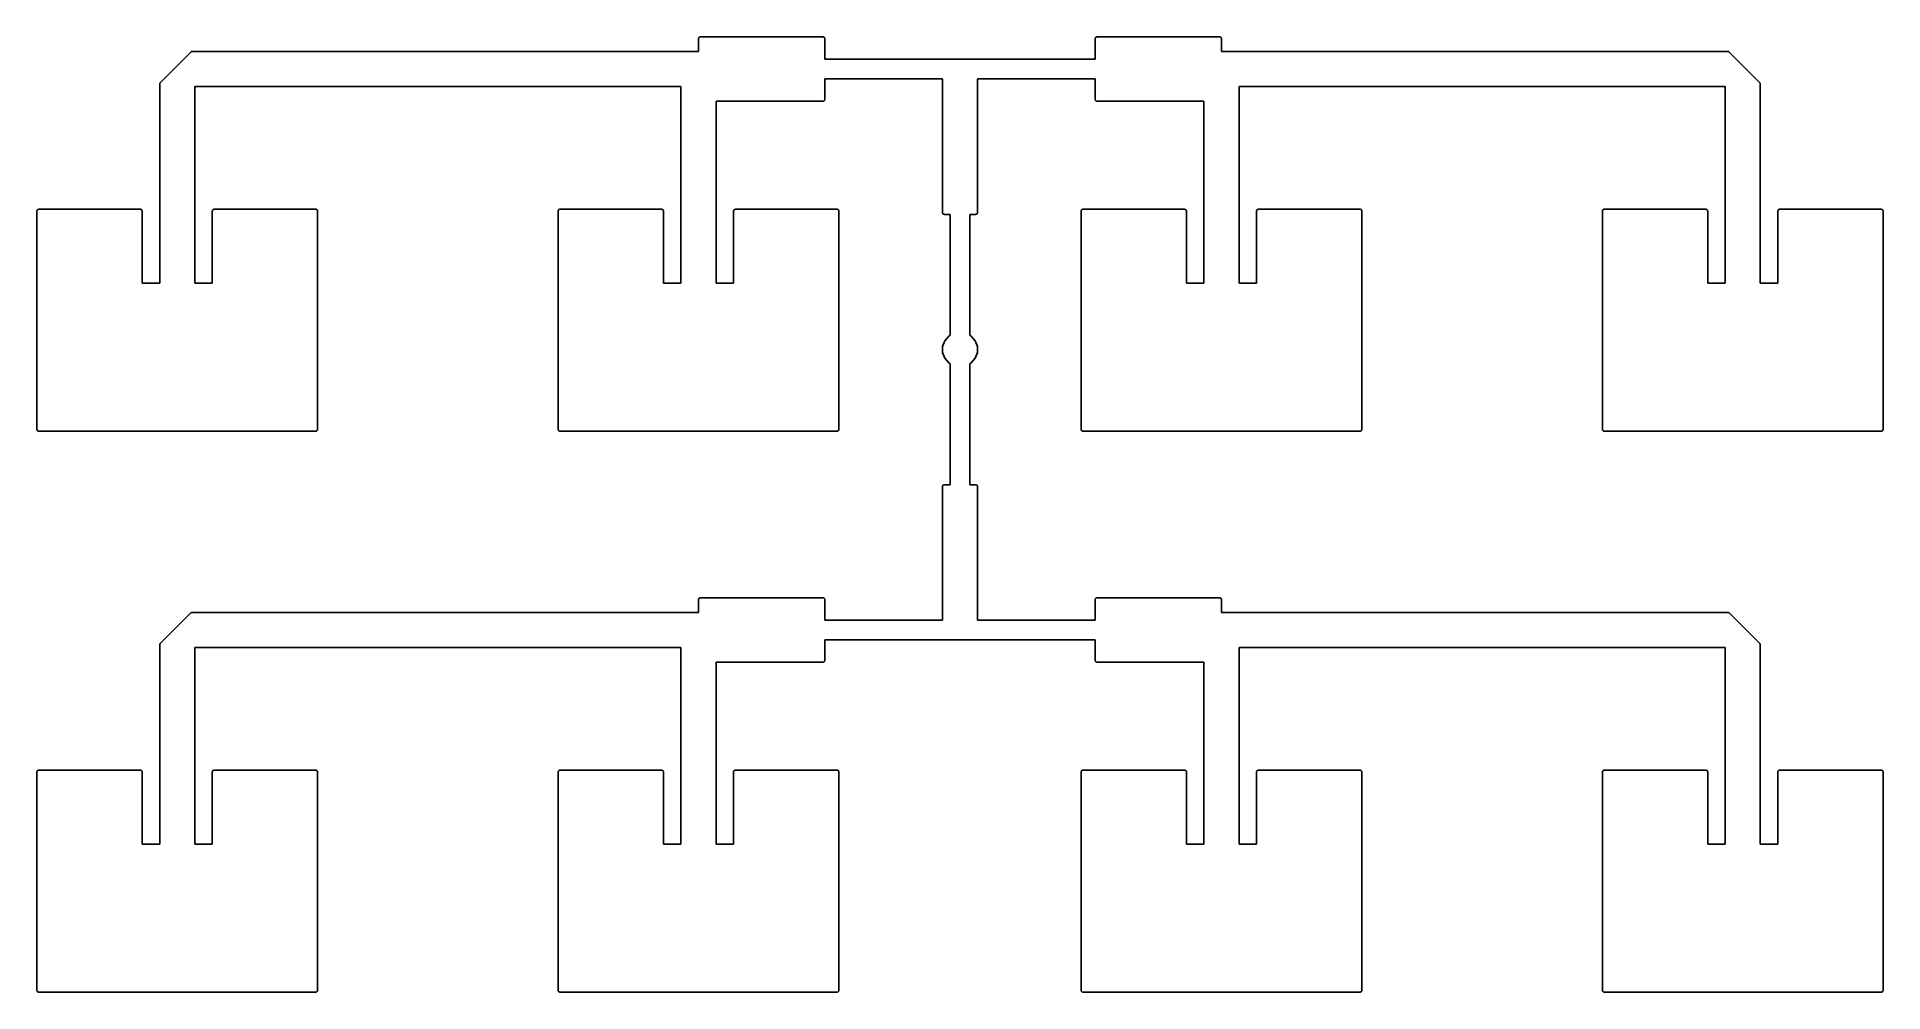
# Model space of a CAD drawing. Extents: x -13.2 to 13.2, y -9.2 to 4.5.
import ezdxf

# ---------------------------------------------------------------- set-up
doc = ezdxf.new("R2010")
doc.units = 0
doc.header["$MEASUREMENT"] = 0
doc.layers.add('BLACK', color=7, linetype='CONTINUOUS')

msp = doc.modelspace()

# ---------------------------------------------------------------- linework, layer by layer
at = {"layer": 'BLACK'}
for p, q in [((-11.4, 3.80482), (-10.9621, 4.24268)), ((-10.9621, 4.24268), (-10.9612, 4.24331)), ((-10.9612, 4.24331), (-10.9605, 4.24415)), ((-10.9605, 4.24415), (-10.9577, 4.24578)), ((-10.9577, 4.24578), (-10.955, 4.24766)), ((-10.955, 4.24766), (-10.9539, 4.24794)), ((-10.9539, 4.24794), (-10.953, 4.24849)), ((-10.953, 4.24849), (-10.9498, 4.24906)), ((-10.9498, 4.24906), (-10.9466, 4.24991)), ((-10.9466, 4.24991), (-10.9455, 4.24981)), ((-10.9455, 4.24981), (-10.9444, 4.25)), ((-10.9444, 4.25), (-3.72853, 4.25)), ((-3.72853, 4.25), (-3.72741, 4.25011)), ((-3.72741, 4.25011), (-3.7273, 4.25123)), ((-3.7273, 4.4335), (-3.72692, 4.43565)), ((-3.7273, 4.25123), (-3.7273, 4.4335)), ((-3.72692, 4.43784), (-3.72617, 4.4399)), ((-3.72692, 4.43565), (-3.72692, 4.43784)), ((-3.72617, 4.4399), (-3.72579, 4.44205)), ((-3.72579, 4.44205), (-3.7247, 4.44394)), ((-3.7247, 4.44394), (-3.72395, 4.446)), ((-3.72395, 4.446), (-3.72254, 4.44768)), ((-3.72254, 4.44768), (-3.72145, 4.44957)), ((-3.72145, 4.44957), (-3.71978, 4.45098)), ((-3.71978, 4.45098), (-3.71837, 4.45265)), ((-3.71837, 4.45265), (-3.71648, 4.45374)), ((-3.71648, 4.45374), (-3.7148, 4.45515)), ((-3.7148, 4.45515), (-3.71274, 4.4559)), ((-3.71274, 4.4559), (-3.71085, 4.45699)), ((-3.71085, 4.45699), (-3.7087, 4.45737)), ((-3.7087, 4.45737), (-3.70664, 4.45812)), ((-3.70664, 4.45812), (-3.70445, 4.45812)), ((-3.70445, 4.45812), (-3.7023, 4.4585)), ((-3.7023, 4.4585), (-1.9528, 4.4585)), ((-1.9528, 4.4585), (-1.95064, 4.45812)), ((-1.95064, 4.45812), (-1.94846, 4.45812)), ((-1.94846, 4.45812), (-1.9464, 4.45737)), ((-1.9464, 4.45737), (-1.94425, 4.45699)), ((-1.94425, 4.45699), (-1.94236, 4.4559)), ((-1.94236, 4.4559), (-1.9403, 4.45515)), ((-1.9403, 4.45515), (-1.93862, 4.45374)), ((-1.93862, 4.45374), (-1.93673, 4.45265)), ((-1.93673, 4.45265), (-1.93532, 4.45098)), ((-1.93532, 4.45098), (-1.93365, 4.44957)), ((-1.93365, 4.44957), (-1.93256, 4.44768)), ((-1.93256, 4.44768), (-1.93115, 4.446)), ((-1.93115, 4.446), (-1.9304, 4.44394)), ((-1.9304, 4.44394), (-1.92931, 4.44205)), ((-1.92931, 4.44205), (-1.92893, 4.4399)), ((-1.92893, 4.4399), (-1.92818, 4.43784)), ((-1.92818, 4.43784), (-1.92818, 4.43565)), ((-1.92818, 4.43565), (-1.9278, 4.4335)), ((-1.9278, 4.4335), (-1.9278, 4.14023)), ((1.9278, 4.4335), (1.92818, 4.43565)), ((1.9278, 4.14023), (1.9278, 4.4335)), ((1.92818, 4.43784), (1.92893, 4.4399)), ((1.92818, 4.43565), (1.92818, 4.43784)), ((1.92893, 4.4399), (1.92931, 4.44205)), ((1.92931, 4.44205), (1.9304, 4.44394)), ((1.9304, 4.44394), (1.93115, 4.446)), ((1.93115, 4.446), (1.93256, 4.44768)), ((1.93256, 4.44768), (1.93365, 4.44957)), ((1.93365, 4.44957), (1.93532, 4.45098)), ((1.93532, 4.45098), (1.93673, 4.45265)), ((1.93673, 4.45265), (1.93862, 4.45374)), ((1.93862, 4.45374), (1.9403, 4.45515)), ((1.9403, 4.45515), (1.94236, 4.4559)), ((1.94236, 4.4559), (1.94425, 4.45699)), ((1.94425, 4.45699), (1.9464, 4.45737)), ((1.9464, 4.45737), (1.94846, 4.45812)), ((1.94846, 4.45812), (1.95064, 4.45812)), ((1.95064, 4.45812), (1.9528, 4.4585)), ((1.9528, 4.4585), (3.7023, 4.4585)), ((3.7023, 4.4585), (3.70445, 4.45812)), ((3.70445, 4.45812), (3.70664, 4.45812)), ((3.70664, 4.45812), (3.7087, 4.45737)), ((3.7087, 4.45737), (3.71085, 4.45699)), ((3.71085, 4.45699), (3.71274, 4.4559)), ((3.71274, 4.4559), (3.7148, 4.45515)), ((3.7148, 4.45515), (3.71648, 4.45374)), ((3.71648, 4.45374), (3.71837, 4.45265)), ((3.71837, 4.45265), (3.71978, 4.45098)), ((3.71978, 4.45098), (3.72145, 4.44957)), ((3.72145, 4.44957), (3.72254, 4.44768)), ((3.72254, 4.44768), (3.72395, 4.446)), ((3.72395, 4.446), (3.7247, 4.44394)), ((3.7247, 4.44394), (3.72579, 4.44205)), ((3.72579, 4.44205), (3.72617, 4.4399)), ((3.72617, 4.4399), (3.72692, 4.43784)), ((3.72692, 4.43784), (3.72692, 4.43565)), ((3.72692, 4.43565), (3.7273, 4.4335)), ((3.7273, 4.4335), (3.7273, 4.25123)), ((3.7273, 4.25123), (3.72741, 4.25011)), ((3.72741, 4.25011), (3.72853, 4.25)), ((3.72853, 4.25), (10.9444, 4.25)), ((10.9444, 4.25), (10.9455, 4.24981)), ((10.9455, 4.24981), (10.9466, 4.24991)), ((10.9466, 4.24991), (10.9498, 4.24906)), ((10.9498, 4.24906), (10.953, 4.24849)), ((10.953, 4.24849), (10.9539, 4.24794)), ((10.9539, 4.24794), (10.955, 4.24766)), ((10.955, 4.24766), (10.9577, 4.24578)), ((10.9577, 4.24578), (10.9605, 4.24415)), ((10.9605, 4.24415), (10.9612, 4.24331)), ((10.9612, 4.24331), (10.9621, 4.24268)), ((10.9621, 4.24268), (11.4, 3.80482)), ((-1.9278, 4.14023), (-1.92769, 4.13911)), ((-1.92769, 4.13911), (-1.92657, 4.139)), ((-1.92657, 4.139), (1.92657, 4.139)), ((1.92657, 4.139), (1.92769, 4.13911)), ((1.92769, 4.13911), (1.9278, 4.14023)), ((-11.4073, 3.78714), (-11.4071, 3.78823)), ((-11.4073, 0.94623), (-11.4073, 3.78714)), ((-11.4072, 3.78932), (-11.4064, 3.79248)), ((-11.4071, 3.78823), (-11.4072, 3.78932)), ((-11.4064, 3.79248), (-11.4058, 3.79569)), ((-11.4058, 3.79569), (-11.4052, 3.79665)), ((-11.4052, 3.79665), (-11.405, 3.79771)), ((-11.405, 3.79771), (-11.4031, 3.80039)), ((-11.4031, 3.80039), (-11.4015, 3.80321)), ((-11.4015, 3.80321), (-11.4006, 3.80392)), ((-11.4006, 3.80392), (-11.4, 3.80482)), ((-10.9071, 3.74989), (-10.9072, 3.74877)), ((-10.9072, 3.74877), (-10.9072, 0.94623)), ((-10.906, 3.75), (-10.9071, 3.74989)), ((-3.97843, 3.75), (-10.906, 3.75)), ((-3.97731, 3.74989), (-3.97843, 3.75)), ((-3.9772, 3.74877), (-3.97731, 3.74989)), ((-3.9772, 0.94623), (-3.9772, 3.74877)), ((-1.92769, 3.86089), (-1.9278, 3.85977)), ((-1.9278, 3.85977), (-1.9278, 3.5665)), ((-1.92657, 3.861), (-1.92769, 3.86089)), ((-0.25123, 3.861), (-1.92657, 3.861)), ((-0.25011, 3.86089), (-0.25123, 3.861)), ((-0.25, 3.85977), (-0.25011, 3.86089)), ((-0.25, 1.9528), (-0.25, 3.85977)), ((0.25011, 3.86089), (0.25, 3.85977)), ((0.25, 3.85977), (0.25, 1.9528)), ((0.25123, 3.861), (0.25011, 3.86089)), ((1.92657, 3.861), (0.25123, 3.861)), ((1.92769, 3.86089), (1.92657, 3.861)), ((1.9278, 3.85977), (1.92769, 3.86089)), ((1.9278, 3.5665), (1.9278, 3.85977)), ((3.97731, 3.74989), (3.9772, 3.74877)), ((3.9772, 3.74877), (3.9772, 0.94623)), ((3.97843, 3.75), (3.97731, 3.74989)), ((10.906, 3.75), (3.97843, 3.75)), ((10.9071, 3.74989), (10.906, 3.75)), ((10.9072, 3.74877), (10.9071, 3.74989)), ((10.9072, 0.94623), (10.9072, 3.74877)), ((11.4, 3.80482), (11.4006, 3.80392)), ((11.4006, 3.80392), (11.4015, 3.80321)), ((11.4015, 3.80321), (11.4031, 3.80039)), ((11.4031, 3.80039), (11.405, 3.79771)), ((11.405, 3.79771), (11.4052, 3.79665)), ((11.4052, 3.79665), (11.4058, 3.79569)), ((11.4058, 3.79569), (11.4064, 3.79248)), ((11.4064, 3.79248), (11.4072, 3.78932)), ((11.4072, 3.78932), (11.4071, 3.78823)), ((11.4071, 3.78823), (11.4073, 3.78714)), ((11.4073, 3.78714), (11.4073, 0.94623)), ((-3.47719, 3.54139), (-3.4773, 3.54027)), ((-3.4773, 3.54027), (-3.4773, 0.94623)), ((-3.47607, 3.5415), (-3.47719, 3.54139)), ((-1.9528, 3.5415), (-3.47607, 3.5415)), ((-1.95064, 3.54188), (-1.9528, 3.5415)), ((-1.94846, 3.54188), (-1.95064, 3.54188)), ((-1.9464, 3.54263), (-1.94846, 3.54188)), ((-1.94425, 3.54301), (-1.9464, 3.54263)), ((-1.94236, 3.5441), (-1.94425, 3.54301)), ((-1.9403, 3.54485), (-1.94236, 3.5441)), ((-1.93862, 3.54626), (-1.9403, 3.54485)), ((-1.93673, 3.54735), (-1.93862, 3.54626)), ((-1.93532, 3.54902), (-1.93673, 3.54735)), ((-1.93365, 3.55043), (-1.93532, 3.54902)), ((-1.93256, 3.55232), (-1.93365, 3.55043)), ((-1.93115, 3.554), (-1.93256, 3.55232)), ((-1.9304, 3.55606), (-1.93115, 3.554)), ((-1.92931, 3.55795), (-1.9304, 3.55606)), ((-1.92893, 3.5601), (-1.92931, 3.55795)), ((-1.92818, 3.56216), (-1.92893, 3.5601)), ((-1.9278, 3.5665), (-1.92818, 3.56434)), ((-1.92818, 3.56434), (-1.92818, 3.56216)), ((1.92818, 3.56434), (1.9278, 3.5665)), ((1.92818, 3.56216), (1.92818, 3.56434)), ((1.92893, 3.5601), (1.92818, 3.56216)), ((1.92931, 3.55795), (1.92893, 3.5601)), ((1.9304, 3.55606), (1.92931, 3.55795)), ((1.93115, 3.554), (1.9304, 3.55606)), ((1.93256, 3.55232), (1.93115, 3.554)), ((1.93365, 3.55043), (1.93256, 3.55232)), ((1.93532, 3.54902), (1.93365, 3.55043)), ((1.93673, 3.54735), (1.93532, 3.54902)), ((1.93862, 3.54626), (1.93673, 3.54735)), ((1.9403, 3.54485), (1.93862, 3.54626)), ((1.94236, 3.5441), (1.9403, 3.54485)), ((1.94425, 3.54301), (1.94236, 3.5441)), ((1.9464, 3.54263), (1.94425, 3.54301)), ((1.94846, 3.54188), (1.9464, 3.54263)), ((1.95064, 3.54188), (1.94846, 3.54188)), ((1.9528, 3.5415), (1.95064, 3.54188)), ((3.47607, 3.5415), (1.9528, 3.5415)), ((3.47719, 3.54139), (3.47607, 3.5415)), ((3.4773, 3.54027), (3.47719, 3.54139)), ((3.4773, 0.94623), (3.4773, 3.54027)), ((-13.1573, 1.975), (-13.1569, 1.97715)), ((-13.1573, -1.14), (-13.1573, 1.975)), ((-13.1569, 1.97934), (-13.1562, 1.9814)), ((-13.1569, 1.97715), (-13.1569, 1.97934)), ((-13.1562, 1.9814), (-13.1558, 1.98355)), ((-13.1558, 1.98355), (-13.1547, 1.98544)), ((-13.1547, 1.98544), (-13.154, 1.9875)), ((-13.154, 1.9875), (-13.1525, 1.98918)), ((-13.1525, 1.98918), (-13.1515, 1.99107)), ((-13.1515, 1.99107), (-13.1498, 1.99248)), ((-13.1498, 1.99248), (-13.1484, 1.99415)), ((-13.1484, 1.99415), (-13.1465, 1.99524)), ((-13.1465, 1.99524), (-13.1448, 1.99665)), ((-13.1448, 1.99665), (-13.1427, 1.9974)), ((-13.1427, 1.9974), (-13.1409, 1.99849)), ((-13.1409, 1.99849), (-13.1387, 1.99887)), ((-13.1387, 1.99887), (-13.1366, 1.99962)), ((-13.1366, 1.99962), (-13.1345, 1.99962)), ((-13.1345, 1.99962), (-13.1323, 2)), ((-13.1323, 2), (-11.6823, 2)), ((-11.6823, 2), (-11.6801, 1.99962)), ((-11.6801, 1.99962), (-11.678, 1.99962)), ((-11.678, 1.99962), (-11.6759, 1.99887)), ((-11.6759, 1.99887), (-11.6737, 1.99849)), ((-11.6737, 1.99849), (-11.6719, 1.9974)), ((-11.6719, 1.9974), (-11.6698, 1.99665)), ((-11.6698, 1.99665), (-11.6681, 1.99524)), ((-11.6681, 1.99524), (-11.6662, 1.99415)), ((-11.6662, 1.99415), (-11.6648, 1.99248)), ((-11.6648, 1.99248), (-11.6631, 1.99107)), ((-11.6631, 1.99107), (-11.6621, 1.98918)), ((-11.6621, 1.98918), (-11.6606, 1.9875)), ((-11.6606, 1.9875), (-11.6599, 1.98544)), ((-11.6599, 1.98544), (-11.6588, 1.98355)), ((-11.6588, 1.98355), (-11.6584, 1.9814)), ((-11.6584, 1.9814), (-11.6577, 1.97934)), ((-11.6577, 1.97934), (-11.6577, 1.97715)), ((-11.6577, 1.97715), (-11.6573, 1.975)), ((-11.6573, 1.975), (-11.6573, 0.94623)), ((-10.6572, 1.975), (-10.6568, 1.97715)), ((-10.6572, 0.94623), (-10.6572, 1.975)), ((-10.6568, 1.97934), (-10.6561, 1.9814)), ((-10.6568, 1.97715), (-10.6568, 1.97934)), ((-10.6561, 1.9814), (-10.6557, 1.98355)), ((-10.6557, 1.98355), (-10.6546, 1.98544)), ((-10.6546, 1.98544), (-10.6539, 1.9875)), ((-10.6539, 1.9875), (-10.6524, 1.98918)), ((-10.6524, 1.98918), (-10.6514, 1.99107)), ((-10.6514, 1.99107), (-10.6497, 1.99248)), ((-10.6497, 1.99248), (-10.6483, 1.99415)), ((-10.6483, 1.99415), (-10.6464, 1.99524)), ((-10.6464, 1.99524), (-10.6447, 1.99665)), ((-10.6447, 1.99665), (-10.6426, 1.9974)), ((-10.6426, 1.9974), (-10.6408, 1.99849)), ((-10.6408, 1.99849), (-10.6386, 1.99887)), ((-10.6386, 1.99887), (-10.6365, 1.99962)), ((-10.6365, 1.99962), (-10.6344, 1.99962)), ((-10.6344, 1.99962), (-10.6322, 2)), ((-10.6322, 2), (-9.1823, 2)), ((-9.1823, 2), (-9.18014, 1.99962)), ((-9.18014, 1.99962), (-9.17796, 1.99962)), ((-9.17796, 1.99962), (-9.1759, 1.99887)), ((-9.1759, 1.99887), (-9.17375, 1.99849)), ((-9.17375, 1.99849), (-9.17186, 1.9974)), ((-9.17186, 1.9974), (-9.1698, 1.99665)), ((-9.1698, 1.99665), (-9.16812, 1.99524)), ((-9.16812, 1.99524), (-9.16623, 1.99415)), ((-9.16623, 1.99415), (-9.16482, 1.99248)), ((-9.16482, 1.99248), (-9.16315, 1.99107)), ((-9.16315, 1.99107), (-9.16206, 1.98918)), ((-9.16206, 1.98918), (-9.16065, 1.9875)), ((-9.16065, 1.9875), (-9.1599, 1.98544)), ((-9.1599, 1.98544), (-9.15881, 1.98355)), ((-9.15881, 1.98355), (-9.15843, 1.9814)), ((-9.15843, 1.9814), (-9.15768, 1.97934)), ((-9.15768, 1.97934), (-9.15768, 1.97715)), ((-9.15768, 1.97715), (-9.1573, 1.975)), ((-9.1573, 1.975), (-9.1573, -1.14)), ((-5.7272, 1.975), (-5.72682, 1.97715)), ((-5.7272, -1.14), (-5.7272, 1.975)), ((-5.72682, 1.97934), (-5.72607, 1.9814)), ((-5.72682, 1.97715), (-5.72682, 1.97934)), ((-5.72607, 1.9814), (-5.72569, 1.98355)), ((-5.72569, 1.98355), (-5.7246, 1.98544)), ((-5.7246, 1.98544), (-5.72385, 1.9875)), ((-5.72385, 1.9875), (-5.72244, 1.98918)), ((-5.72244, 1.98918), (-5.72135, 1.99107)), ((-5.72135, 1.99107), (-5.71968, 1.99248)), ((-5.71968, 1.99248), (-5.71827, 1.99415)), ((-5.71827, 1.99415), (-5.71638, 1.99524)), ((-5.71638, 1.99524), (-5.7147, 1.99665)), ((-5.7147, 1.99665), (-5.71264, 1.9974)), ((-5.71264, 1.9974), (-5.71075, 1.99849)), ((-5.71075, 1.99849), (-5.7086, 1.99887)), ((-5.7086, 1.99887), (-5.70654, 1.99962)), ((-5.70654, 1.99962), (-5.70435, 1.99962)), ((-5.70435, 1.99962), (-5.7022, 2)), ((-5.7022, 2), (-4.2522, 2)), ((-4.2522, 2), (-4.25005, 1.99962)), ((-4.25005, 1.99962), (-4.24786, 1.99962)), ((-4.24786, 1.99962), (-4.2458, 1.99887)), ((-4.2458, 1.99887), (-4.24365, 1.99849)), ((-4.24365, 1.99849), (-4.24176, 1.9974)), ((-4.24176, 1.9974), (-4.2397, 1.99665)), ((-4.2397, 1.99665), (-4.23802, 1.99524)), ((-4.23802, 1.99524), (-4.23613, 1.99415)), ((-4.23613, 1.99415), (-4.23472, 1.99248)), ((-4.23472, 1.99248), (-4.23305, 1.99107)), ((-4.23305, 1.99107), (-4.23196, 1.98918)), ((-4.23196, 1.98918), (-4.23055, 1.9875)), ((-4.23055, 1.9875), (-4.2298, 1.98544)), ((-4.2298, 1.98544), (-4.22871, 1.98355)), ((-4.22871, 1.98355), (-4.22833, 1.9814)), ((-4.22833, 1.9814), (-4.22758, 1.97934)), ((-4.22758, 1.97934), (-4.22758, 1.97715)), ((-4.22758, 1.97715), (-4.2272, 1.975)), ((-4.2272, 1.975), (-4.2272, 0.94623)), ((-3.2273, 1.975), (-3.22692, 1.97715)), ((-3.2273, 0.94623), (-3.2273, 1.975)), ((-3.22692, 1.97934), (-3.22617, 1.9814)), ((-3.22692, 1.97715), (-3.22692, 1.97934)), ((-3.22617, 1.9814), (-3.22579, 1.98355)), ((-3.22579, 1.98355), (-3.2247, 1.98544)), ((-3.2247, 1.98544), (-3.22395, 1.9875)), ((-3.22395, 1.9875), (-3.22254, 1.98918)), ((-3.22254, 1.98918), (-3.22145, 1.99107)), ((-3.22145, 1.99107), (-3.21978, 1.99248)), ((-3.21978, 1.99248), (-3.21837, 1.99415)), ((-3.21837, 1.99415), (-3.21648, 1.99524)), ((-3.21648, 1.99524), (-3.2148, 1.99665)), ((-3.2148, 1.99665), (-3.21274, 1.9974)), ((-3.21274, 1.9974), (-3.21085, 1.99849)), ((-3.21085, 1.99849), (-3.2087, 1.99887)), ((-3.2087, 1.99887), (-3.20664, 1.99962)), ((-3.20664, 1.99962), (-3.20445, 1.99962)), ((-3.20445, 1.99962), (-3.2023, 2)), ((-3.2023, 2), (-1.7522, 2)), ((-1.7522, 2), (-1.75004, 1.99962)), ((-1.75004, 1.99962), (-1.74786, 1.99962)), ((-1.74786, 1.99962), (-1.7458, 1.99887)), ((-1.7458, 1.99887), (-1.74365, 1.99849)), ((-1.74365, 1.99849), (-1.74176, 1.9974)), ((-1.74176, 1.9974), (-1.7397, 1.99665)), ((-1.7397, 1.99665), (-1.73802, 1.99524)), ((-1.73802, 1.99524), (-1.73613, 1.99415)), ((-1.73613, 1.99415), (-1.73472, 1.99248)), ((-1.73472, 1.99248), (-1.73305, 1.99107)), ((-1.73305, 1.99107), (-1.73196, 1.98918)), ((-1.73196, 1.98918), (-1.73055, 1.9875)), ((-1.73055, 1.9875), (-1.7298, 1.98544)), ((-1.7298, 1.98544), (-1.72871, 1.98355)), ((-1.72871, 1.98355), (-1.72833, 1.9814)), ((-1.72833, 1.9814), (-1.72758, 1.97934)), ((-1.72758, 1.97934), (-1.72758, 1.97715)), ((-1.72758, 1.97715), (-1.7272, 1.975)), ((-1.7272, 1.975), (-1.7272, -1.14)), ((-0.24962, 1.95064), (-0.25, 1.9528)), ((-0.24962, 1.94846), (-0.24962, 1.95064)), ((-0.248872, 1.9464), (-0.24962, 1.94846)), ((-0.248492, 1.94425), (-0.248872, 1.9464)), ((-0.247399, 1.94236), (-0.248492, 1.94425)), ((-0.246651, 1.9403), (-0.247399, 1.94236)), ((-0.245244, 1.93862), (-0.246651, 1.9403)), ((-0.244151, 1.93673), (-0.245244, 1.93862)), ((-0.242476, 1.93532), (-0.244151, 1.93673)), ((-0.24107, 1.93365), (-0.242476, 1.93532)), ((-0.239177, 1.93256), (-0.24107, 1.93365)), ((-0.2375, 1.93115), (-0.239177, 1.93256)), ((-0.235444, 1.9304), (-0.2375, 1.93115)), ((-0.233551, 1.92931), (-0.235444, 1.9304)), ((-0.231397, 1.92893), (-0.233551, 1.92931)), ((-0.229341, 1.92818), (-0.231397, 1.92893)), ((-0.227155, 1.92818), (-0.229341, 1.92818)), ((-0.225, 1.9278), (-0.227155, 1.92818)), ((-0.14023, 1.9278), (-0.225, 1.9278)), ((-0.13911, 1.92769), (-0.14023, 1.9278)), ((-0.139, 1.92657), (-0.13911, 1.92769)), ((-0.139, 0.205124), (-0.139, 1.92657)), ((0.13911, 1.92769), (0.139, 1.92657)), ((0.139, 1.92657), (0.139, 0.205124)), ((0.14023, 1.9278), (0.13911, 1.92769)), ((0.225, 1.9278), (0.14023, 1.9278)), ((0.227155, 1.92818), (0.225, 1.9278)), ((0.229341, 1.92818), (0.227155, 1.92818)), ((0.231397, 1.92893), (0.229341, 1.92818)), ((0.233551, 1.92931), (0.231397, 1.92893)), ((0.235444, 1.9304), (0.233551, 1.92931)), ((0.2375, 1.93115), (0.235444, 1.9304)), ((0.239177, 1.93256), (0.2375, 1.93115)), ((0.24107, 1.93365), (0.239177, 1.93256)), ((0.242476, 1.93532), (0.24107, 1.93365)), ((0.244151, 1.93673), (0.242476, 1.93532)), ((0.245244, 1.93862), (0.244151, 1.93673)), ((0.246651, 1.9403), (0.245244, 1.93862)), ((0.247399, 1.94236), (0.246651, 1.9403)), ((0.248492, 1.94425), (0.247399, 1.94236)), ((0.248872, 1.9464), (0.248492, 1.94425)), ((0.24962, 1.94846), (0.248872, 1.9464)), ((0.25, 1.9528), (0.24962, 1.95064)), ((0.24962, 1.95064), (0.24962, 1.94846)), ((1.7272, 1.975), (1.72758, 1.97715)), ((1.7272, -1.14), (1.7272, 1.975)), ((1.72758, 1.97934), (1.72833, 1.9814)), ((1.72758, 1.97715), (1.72758, 1.97934)), ((1.72833, 1.9814), (1.72871, 1.98355)), ((1.72871, 1.98355), (1.7298, 1.98544)), ((1.7298, 1.98544), (1.73055, 1.9875)), ((1.73055, 1.9875), (1.73196, 1.98918)), ((1.73196, 1.98918), (1.73305, 1.99107)), ((1.73305, 1.99107), (1.73472, 1.99248)), ((1.73472, 1.99248), (1.73613, 1.99415)), ((1.73613, 1.99415), (1.73802, 1.99524)), ((1.73802, 1.99524), (1.7397, 1.99665)), ((1.7397, 1.99665), (1.74176, 1.9974)), ((1.74176, 1.9974), (1.74365, 1.99849)), ((1.74365, 1.99849), (1.7458, 1.99887)), ((1.7458, 1.99887), (1.74786, 1.99962)), ((1.74786, 1.99962), (1.75004, 1.99962)), ((1.75004, 1.99962), (1.7522, 2)), ((1.7522, 2), (3.2023, 2)), ((3.2023, 2), (3.20445, 1.99962)), ((3.20445, 1.99962), (3.20664, 1.99962)), ((3.20664, 1.99962), (3.2087, 1.99887)), ((3.2087, 1.99887), (3.21085, 1.99849)), ((3.21085, 1.99849), (3.21274, 1.9974)), ((3.21274, 1.9974), (3.2148, 1.99665)), ((3.2148, 1.99665), (3.21648, 1.99524)), ((3.21648, 1.99524), (3.21837, 1.99415)), ((3.21837, 1.99415), (3.21978, 1.99248)), ((3.21978, 1.99248), (3.22145, 1.99107)), ((3.22145, 1.99107), (3.22254, 1.98918)), ((3.22254, 1.98918), (3.22395, 1.9875)), ((3.22395, 1.9875), (3.2247, 1.98544)), ((3.2247, 1.98544), (3.22579, 1.98355)), ((3.22579, 1.98355), (3.22617, 1.9814)), ((3.22617, 1.9814), (3.22692, 1.97934)), ((3.22692, 1.97934), (3.22692, 1.97715)), ((3.22692, 1.97715), (3.2273, 1.975)), ((3.2273, 1.975), (3.2273, 0.94623)), ((4.2272, 1.975), (4.22758, 1.97715)), ((4.2272, 0.94623), (4.2272, 1.975)), ((4.22758, 1.97934), (4.22833, 1.9814)), ((4.22758, 1.97715), (4.22758, 1.97934)), ((4.22833, 1.9814), (4.22871, 1.98355)), ((4.22871, 1.98355), (4.2298, 1.98544)), ((4.2298, 1.98544), (4.23055, 1.9875)), ((4.23055, 1.9875), (4.23196, 1.98918)), ((4.23196, 1.98918), (4.23305, 1.99107)), ((4.23305, 1.99107), (4.23472, 1.99248)), ((4.23472, 1.99248), (4.23613, 1.99415)), ((4.23613, 1.99415), (4.23802, 1.99524)), ((4.23802, 1.99524), (4.2397, 1.99665)), ((4.2397, 1.99665), (4.24176, 1.9974)), ((4.24176, 1.9974), (4.24365, 1.99849)), ((4.24365, 1.99849), (4.2458, 1.99887)), ((4.2458, 1.99887), (4.24786, 1.99962)), ((4.24786, 1.99962), (4.25005, 1.99962)), ((4.25005, 1.99962), (4.2522, 2)), ((4.2522, 2), (5.7022, 2)), ((5.7022, 2), (5.70435, 1.99962)), ((5.70435, 1.99962), (5.70654, 1.99962)), ((5.70654, 1.99962), (5.7086, 1.99887)), ((5.7086, 1.99887), (5.71075, 1.99849)), ((5.71075, 1.99849), (5.71264, 1.9974)), ((5.71264, 1.9974), (5.7147, 1.99665)), ((5.7147, 1.99665), (5.71638, 1.99524)), ((5.71638, 1.99524), (5.71827, 1.99415)), ((5.71827, 1.99415), (5.71968, 1.99248)), ((5.71968, 1.99248), (5.72135, 1.99107)), ((5.72135, 1.99107), (5.72244, 1.98918)), ((5.72244, 1.98918), (5.72385, 1.9875)), ((5.72385, 1.9875), (5.7246, 1.98544)), ((5.7246, 1.98544), (5.72569, 1.98355)), ((5.72569, 1.98355), (5.72607, 1.9814)), ((5.72607, 1.9814), (5.72682, 1.97934)), ((5.72682, 1.97934), (5.72682, 1.97715)), ((5.72682, 1.97715), (5.7272, 1.975)), ((5.7272, 1.975), (5.7272, -1.14)), ((9.1573, 1.975), (9.15768, 1.97715)), ((9.1573, -1.14), (9.1573, 1.975)), ((9.15768, 1.97934), (9.15843, 1.9814)), ((9.15768, 1.97715), (9.15768, 1.97934)), ((9.15843, 1.9814), (9.15881, 1.98355)), ((9.15881, 1.98355), (9.1599, 1.98544)), ((9.1599, 1.98544), (9.16065, 1.9875)), ((9.16065, 1.9875), (9.16206, 1.98918)), ((9.16206, 1.98918), (9.16315, 1.99107)), ((9.16315, 1.99107), (9.16482, 1.99248)), ((9.16482, 1.99248), (9.16623, 1.99415)), ((9.16623, 1.99415), (9.16812, 1.99524)), ((9.16812, 1.99524), (9.1698, 1.99665)), ((9.1698, 1.99665), (9.17186, 1.9974)), ((9.17186, 1.9974), (9.17375, 1.99849)), ((9.17375, 1.99849), (9.1759, 1.99887)), ((9.1759, 1.99887), (9.17796, 1.99962)), ((9.17796, 1.99962), (9.18014, 1.99962)), ((9.18014, 1.99962), (9.1823, 2)), ((9.1823, 2), (10.6322, 2)), ((10.6322, 2), (10.6344, 1.99962)), ((10.6344, 1.99962), (10.6365, 1.99962)), ((10.6365, 1.99962), (10.6386, 1.99887)), ((10.6386, 1.99887), (10.6408, 1.99849)), ((10.6408, 1.99849), (10.6426, 1.9974)), ((10.6426, 1.9974), (10.6447, 1.99665)), ((10.6447, 1.99665), (10.6464, 1.99524)), ((10.6464, 1.99524), (10.6483, 1.99415)), ((10.6483, 1.99415), (10.6497, 1.99248)), ((10.6497, 1.99248), (10.6514, 1.99107)), ((10.6514, 1.99107), (10.6524, 1.98918)), ((10.6524, 1.98918), (10.6539, 1.9875)), ((10.6539, 1.9875), (10.6546, 1.98544)), ((10.6546, 1.98544), (10.6557, 1.98355)), ((10.6557, 1.98355), (10.6561, 1.9814)), ((10.6561, 1.9814), (10.6568, 1.97934)), ((10.6568, 1.97934), (10.6568, 1.97715)), ((10.6568, 1.97715), (10.6572, 1.975)), ((10.6572, 1.975), (10.6572, 0.94623)), ((11.6573, 1.975), (11.6577, 1.97715)), ((11.6573, 0.94623), (11.6573, 1.975)), ((11.6577, 1.97934), (11.6584, 1.9814)), ((11.6577, 1.97715), (11.6577, 1.97934)), ((11.6584, 1.9814), (11.6588, 1.98355)), ((11.6588, 1.98355), (11.6599, 1.98544)), ((11.6599, 1.98544), (11.6606, 1.9875)), ((11.6606, 1.9875), (11.6621, 1.98918)), ((11.6621, 1.98918), (11.6631, 1.99107)), ((11.6631, 1.99107), (11.6648, 1.99248)), ((11.6648, 1.99248), (11.6662, 1.99415)), ((11.6662, 1.99415), (11.6681, 1.99524)), ((11.6681, 1.99524), (11.6698, 1.99665)), ((11.6698, 1.99665), (11.6719, 1.9974)), ((11.6719, 1.9974), (11.6737, 1.99849)), ((11.6737, 1.99849), (11.6759, 1.99887)), ((11.6759, 1.99887), (11.678, 1.99962)), ((11.678, 1.99962), (11.6801, 1.99962)), ((11.6801, 1.99962), (11.6823, 2)), ((11.6823, 2), (13.1323, 2)), ((13.1323, 2), (13.1345, 1.99962)), ((13.1345, 1.99962), (13.1366, 1.99962)), ((13.1366, 1.99962), (13.1387, 1.99887)), ((13.1387, 1.99887), (13.1409, 1.99849)), ((13.1409, 1.99849), (13.1427, 1.9974)), ((13.1427, 1.9974), (13.1448, 1.99665)), ((13.1448, 1.99665), (13.1465, 1.99524)), ((13.1465, 1.99524), (13.1484, 1.99415)), ((13.1484, 1.99415), (13.1498, 1.99248)), ((13.1498, 1.99248), (13.1515, 1.99107)), ((13.1515, 1.99107), (13.1525, 1.98918)), ((13.1525, 1.98918), (13.154, 1.9875)), ((13.154, 1.9875), (13.1547, 1.98544)), ((13.1547, 1.98544), (13.1558, 1.98355)), ((13.1558, 1.98355), (13.1562, 1.9814)), ((13.1562, 1.9814), (13.1569, 1.97934)), ((13.1569, 1.97934), (13.1569, 1.97715)), ((13.1569, 1.97715), (13.1573, 1.975)), ((13.1573, 1.975), (13.1573, -1.14)), ((-11.6573, 0.94623), (-11.6572, 0.94511)), ((-11.6572, 0.94511), (-11.6561, 0.945)), ((-11.6561, 0.945), (-11.4085, 0.945)), ((-11.4085, 0.945), (-11.4074, 0.94511)), ((-11.4074, 0.94511), (-11.4073, 0.94623)), ((-10.9072, 0.94623), (-10.9071, 0.94511)), ((-10.9071, 0.94511), (-10.906, 0.945)), ((-10.906, 0.945), (-10.6584, 0.945)), ((-10.6584, 0.945), (-10.6573, 0.94511)), ((-10.6573, 0.94511), (-10.6572, 0.94623)), ((-4.2272, 0.94623), (-4.22709, 0.94511)), ((-4.22709, 0.94511), (-4.22597, 0.945)), ((-4.22597, 0.945), (-3.97843, 0.945)), ((-3.97843, 0.945), (-3.97731, 0.94511)), ((-3.97731, 0.94511), (-3.9772, 0.94623)), ((-3.4773, 0.94623), (-3.47719, 0.94511)), ((-3.47719, 0.94511), (-3.47607, 0.945)), ((-3.47607, 0.945), (-3.22853, 0.945)), ((-3.22853, 0.945), (-3.22741, 0.94511)), ((-3.22741, 0.94511), (-3.2273, 0.94623)), ((3.2273, 0.94623), (3.22741, 0.94511)), ((3.22741, 0.94511), (3.22853, 0.945)), ((3.22853, 0.945), (3.47607, 0.945)), ((3.47607, 0.945), (3.47719, 0.94511)), ((3.47719, 0.94511), (3.4773, 0.94623)), ((3.9772, 0.94623), (3.97731, 0.94511)), ((3.97731, 0.94511), (3.97843, 0.945)), ((3.97843, 0.945), (4.22597, 0.945)), ((4.22597, 0.945), (4.22709, 0.94511)), ((4.22709, 0.94511), (4.2272, 0.94623)), ((10.6572, 0.94623), (10.6573, 0.94511)), ((10.6573, 0.94511), (10.6584, 0.945)), ((10.6584, 0.945), (10.906, 0.945)), ((10.906, 0.945), (10.9071, 0.94511)), ((10.9071, 0.94511), (10.9072, 0.94623)), ((11.4073, 0.94623), (11.4074, 0.94511)), ((11.4074, 0.94511), (11.4085, 0.945)), ((11.4085, 0.945), (11.6561, 0.945)), ((11.6561, 0.945), (11.6572, 0.94511)), ((11.6572, 0.94511), (11.6573, 0.94623)), ((-0.247142, 0.043578), (-0.217333, 0.125477)), ((-0.247142, -0.043578), (-0.247142, 0.043578)), ((-0.217333, 0.125477), (-0.161311, 0.192243)), ((-0.161311, 0.192243), (-0.139, 0.205124)), ((0.139, 0.205124), (0.161311, 0.192243)), ((0.161311, 0.192243), (0.217333, 0.125477)), ((0.217333, 0.125477), (0.247142, 0.043578)), ((0.247142, 0.043578), (0.247142, -0.043578)), ((-0.217333, -0.125477), (-0.247142, -0.043578)), ((-0.161311, -0.192243), (-0.217333, -0.125477)), ((-0.139, -0.205124), (-0.161311, -0.192243)), ((-0.139, -1.92657), (-0.139, -0.205124)), ((0.161311, -0.192243), (0.139, -0.205124)), ((0.139, -0.205124), (0.139, -1.92657)), ((0.217333, -0.125477), (0.161311, -0.192243)), ((0.247142, -0.043578), (0.217333, -0.125477)), ((-13.1569, -1.14216), (-13.1573, -1.14)), ((-13.1569, -1.14434), (-13.1569, -1.14216)), ((-13.1562, -1.1464), (-13.1569, -1.14434)), ((-13.1558, -1.14855), (-13.1562, -1.1464)), ((-13.1547, -1.15044), (-13.1558, -1.14855)), ((-13.154, -1.1525), (-13.1547, -1.15044)), ((-13.1525, -1.15418), (-13.154, -1.1525)), ((-13.1515, -1.15607), (-13.1525, -1.15418)), ((-13.1498, -1.15748), (-13.1515, -1.15607)), ((-13.1484, -1.15915), (-13.1498, -1.15748)), ((-13.1465, -1.16024), (-13.1484, -1.15915)), ((-13.1448, -1.16165), (-13.1465, -1.16024)), ((-13.1427, -1.1624), (-13.1448, -1.16165)), ((-13.1409, -1.16349), (-13.1427, -1.1624)), ((-13.1387, -1.16387), (-13.1409, -1.16349)), ((-13.1366, -1.16462), (-13.1387, -1.16387)), ((-13.1345, -1.16462), (-13.1366, -1.16462)), ((-13.1323, -1.165), (-13.1345, -1.16462)), ((-9.1823, -1.165), (-13.1323, -1.165)), ((-9.18014, -1.16462), (-9.1823, -1.165)), ((-9.17796, -1.16462), (-9.18014, -1.16462)), ((-9.1759, -1.16387), (-9.17796, -1.16462)), ((-9.17375, -1.16349), (-9.1759, -1.16387)), ((-9.17186, -1.1624), (-9.17375, -1.16349)), ((-9.1698, -1.16165), (-9.17186, -1.1624)), ((-9.16812, -1.16024), (-9.1698, -1.16165)), ((-9.16623, -1.15915), (-9.16812, -1.16024)), ((-9.16482, -1.15748), (-9.16623, -1.15915)), ((-9.16315, -1.15607), (-9.16482, -1.15748)), ((-9.16206, -1.15418), (-9.16315, -1.15607)), ((-9.16065, -1.1525), (-9.16206, -1.15418)), ((-9.1599, -1.15044), (-9.16065, -1.1525)), ((-9.15881, -1.14855), (-9.1599, -1.15044)), ((-9.15843, -1.1464), (-9.15881, -1.14855)), ((-9.15768, -1.14434), (-9.15843, -1.1464)), ((-9.1573, -1.14), (-9.15768, -1.14216)), ((-9.15768, -1.14216), (-9.15768, -1.14434)), ((-5.72682, -1.14216), (-5.7272, -1.14)), ((-5.72682, -1.14434), (-5.72682, -1.14216)), ((-5.72607, -1.1464), (-5.72682, -1.14434)), ((-5.72569, -1.14855), (-5.72607, -1.1464)), ((-5.7246, -1.15044), (-5.72569, -1.14855)), ((-5.72385, -1.1525), (-5.7246, -1.15044)), ((-5.72244, -1.15418), (-5.72385, -1.1525)), ((-5.72135, -1.15607), (-5.72244, -1.15418)), ((-5.71968, -1.15748), (-5.72135, -1.15607)), ((-5.71827, -1.15915), (-5.71968, -1.15748)), ((-5.71638, -1.16024), (-5.71827, -1.15915)), ((-5.7147, -1.16165), (-5.71638, -1.16024)), ((-5.71264, -1.1624), (-5.7147, -1.16165)), ((-5.71075, -1.16349), (-5.71264, -1.1624)), ((-5.7086, -1.16387), (-5.71075, -1.16349)), ((-5.70654, -1.16462), (-5.7086, -1.16387)), ((-5.70435, -1.16462), (-5.70654, -1.16462)), ((-5.7022, -1.165), (-5.70435, -1.16462)), ((-1.7522, -1.165), (-5.7022, -1.165)), ((-1.75004, -1.16462), (-1.7522, -1.165)), ((-1.74786, -1.16462), (-1.75004, -1.16462)), ((-1.7458, -1.16387), (-1.74786, -1.16462)), ((-1.74365, -1.16349), (-1.7458, -1.16387)), ((-1.74176, -1.1624), (-1.74365, -1.16349)), ((-1.7397, -1.16165), (-1.74176, -1.1624)), ((-1.73802, -1.16024), (-1.7397, -1.16165)), ((-1.73613, -1.15915), (-1.73802, -1.16024)), ((-1.73472, -1.15748), (-1.73613, -1.15915)), ((-1.73305, -1.15607), (-1.73472, -1.15748)), ((-1.73196, -1.15418), (-1.73305, -1.15607)), ((-1.73055, -1.1525), (-1.73196, -1.15418)), ((-1.7298, -1.15044), (-1.73055, -1.1525)), ((-1.72871, -1.14855), (-1.7298, -1.15044)), ((-1.72833, -1.1464), (-1.72871, -1.14855)), ((-1.72758, -1.14434), (-1.72833, -1.1464)), ((-1.7272, -1.14), (-1.72758, -1.14216)), ((-1.72758, -1.14216), (-1.72758, -1.14434)), ((1.72758, -1.14216), (1.7272, -1.14)), ((1.72758, -1.14434), (1.72758, -1.14216)), ((1.72833, -1.1464), (1.72758, -1.14434)), ((1.72871, -1.14855), (1.72833, -1.1464)), ((1.7298, -1.15044), (1.72871, -1.14855)), ((1.73055, -1.1525), (1.7298, -1.15044)), ((1.73196, -1.15418), (1.73055, -1.1525)), ((1.73305, -1.15607), (1.73196, -1.15418)), ((1.73472, -1.15748), (1.73305, -1.15607)), ((1.73613, -1.15915), (1.73472, -1.15748)), ((1.73802, -1.16024), (1.73613, -1.15915)), ((1.7397, -1.16165), (1.73802, -1.16024)), ((1.74176, -1.1624), (1.7397, -1.16165)), ((1.74365, -1.16349), (1.74176, -1.1624)), ((1.7458, -1.16387), (1.74365, -1.16349)), ((1.74786, -1.16462), (1.7458, -1.16387)), ((1.75004, -1.16462), (1.74786, -1.16462)), ((1.7522, -1.165), (1.75004, -1.16462)), ((5.7022, -1.165), (1.7522, -1.165)), ((5.70435, -1.16462), (5.7022, -1.165)), ((5.70654, -1.16462), (5.70435, -1.16462)), ((5.7086, -1.16387), (5.70654, -1.16462)), ((5.71075, -1.16349), (5.7086, -1.16387)), ((5.71264, -1.1624), (5.71075, -1.16349)), ((5.7147, -1.16165), (5.71264, -1.1624)), ((5.71638, -1.16024), (5.7147, -1.16165)), ((5.71827, -1.15915), (5.71638, -1.16024)), ((5.71968, -1.15748), (5.71827, -1.15915)), ((5.72135, -1.15607), (5.71968, -1.15748)), ((5.72244, -1.15418), (5.72135, -1.15607)), ((5.72385, -1.1525), (5.72244, -1.15418)), ((5.7246, -1.15044), (5.72385, -1.1525)), ((5.72569, -1.14855), (5.7246, -1.15044)), ((5.72607, -1.1464), (5.72569, -1.14855)), ((5.72682, -1.14434), (5.72607, -1.1464)), ((5.7272, -1.14), (5.72682, -1.14216)), ((5.72682, -1.14216), (5.72682, -1.14434)), ((9.15768, -1.14216), (9.1573, -1.14)), ((9.15768, -1.14434), (9.15768, -1.14216)), ((9.15843, -1.1464), (9.15768, -1.14434)), ((9.15881, -1.14855), (9.15843, -1.1464)), ((9.1599, -1.15044), (9.15881, -1.14855)), ((9.16065, -1.1525), (9.1599, -1.15044)), ((9.16206, -1.15418), (9.16065, -1.1525)), ((9.16315, -1.15607), (9.16206, -1.15418)), ((9.16482, -1.15748), (9.16315, -1.15607)), ((9.16623, -1.15915), (9.16482, -1.15748)), ((9.16812, -1.16024), (9.16623, -1.15915)), ((9.1698, -1.16165), (9.16812, -1.16024)), ((9.17186, -1.1624), (9.1698, -1.16165)), ((9.17375, -1.16349), (9.17186, -1.1624)), ((9.1759, -1.16387), (9.17375, -1.16349)), ((9.17796, -1.16462), (9.1759, -1.16387)), ((9.18014, -1.16462), (9.17796, -1.16462)), ((9.1823, -1.165), (9.18014, -1.16462)), ((13.1323, -1.165), (9.1823, -1.165)), ((13.1345, -1.16462), (13.1323, -1.165)), ((13.1366, -1.16462), (13.1345, -1.16462)), ((13.1387, -1.16387), (13.1366, -1.16462)), ((13.1409, -1.16349), (13.1387, -1.16387)), ((13.1427, -1.1624), (13.1409, -1.16349)), ((13.1448, -1.16165), (13.1427, -1.1624)), ((13.1465, -1.16024), (13.1448, -1.16165)), ((13.1484, -1.15915), (13.1465, -1.16024)), ((13.1498, -1.15748), (13.1484, -1.15915)), ((13.1515, -1.15607), (13.1498, -1.15748)), ((13.1525, -1.15418), (13.1515, -1.15607)), ((13.154, -1.1525), (13.1525, -1.15418)), ((13.1547, -1.15044), (13.154, -1.1525)), ((13.1558, -1.14855), (13.1547, -1.15044)), ((13.1562, -1.1464), (13.1558, -1.14855)), ((13.1569, -1.14434), (13.1562, -1.1464)), ((13.1573, -1.14), (13.1569, -1.14216)), ((13.1569, -1.14216), (13.1569, -1.14434)), ((-0.25, -1.9528), (-0.24962, -1.95064)), ((-0.25, -3.85977), (-0.25, -1.9528)), ((-0.24962, -1.94846), (-0.248872, -1.9464)), ((-0.24962, -1.95064), (-0.24962, -1.94846)), ((-0.248872, -1.9464), (-0.248492, -1.94425)), ((-0.248492, -1.94425), (-0.247399, -1.94236)), ((-0.247399, -1.94236), (-0.246651, -1.9403)), ((-0.246651, -1.9403), (-0.245244, -1.93862)), ((-0.245244, -1.93862), (-0.244151, -1.93673)), ((-0.244151, -1.93673), (-0.242476, -1.93532)), ((-0.242476, -1.93532), (-0.24107, -1.93365)), ((-0.24107, -1.93365), (-0.239177, -1.93256)), ((-0.239177, -1.93256), (-0.2375, -1.93115)), ((-0.2375, -1.93115), (-0.235444, -1.9304)), ((-0.235444, -1.9304), (-0.233551, -1.92931)), ((-0.233551, -1.92931), (-0.231397, -1.92893)), ((-0.231397, -1.92893), (-0.229341, -1.92818)), ((-0.229341, -1.92818), (-0.227155, -1.92818)), ((-0.227155, -1.92818), (-0.225, -1.9278)), ((-0.225, -1.9278), (-0.140229, -1.9278)), ((-0.140229, -1.9278), (-0.13911, -1.92769)), ((-0.13911, -1.92769), (-0.139, -1.92657)), ((0.139, -1.92657), (0.13911, -1.92769)), ((0.13911, -1.92769), (0.14023, -1.9278)), ((0.14023, -1.9278), (0.225, -1.9278)), ((0.225, -1.9278), (0.227155, -1.92818)), ((0.227155, -1.92818), (0.229341, -1.92818)), ((0.229341, -1.92818), (0.231397, -1.92893)), ((0.231397, -1.92893), (0.233551, -1.92931)), ((0.233551, -1.92931), (0.235444, -1.9304)), ((0.235444, -1.9304), (0.2375, -1.93115)), ((0.2375, -1.93115), (0.239177, -1.93256)), ((0.239177, -1.93256), (0.24107, -1.93365)), ((0.24107, -1.93365), (0.242476, -1.93532)), ((0.242476, -1.93532), (0.244151, -1.93673)), ((0.244151, -1.93673), (0.245244, -1.93862)), ((0.245244, -1.93862), (0.246651, -1.9403)), ((0.246651, -1.9403), (0.247399, -1.94236)), ((0.247399, -1.94236), (0.248492, -1.94425)), ((0.248492, -1.94425), (0.248872, -1.9464)), ((0.248872, -1.9464), (0.24962, -1.94846)), ((0.24962, -1.94846), (0.24962, -1.95064)), ((0.24962, -1.95064), (0.25, -1.9528)), ((0.25, -1.9528), (0.25, -3.85977)), ((-3.7273, -3.5665), (-3.72692, -3.56434)), ((-3.7273, -3.74877), (-3.7273, -3.5665)), ((-3.72692, -3.56216), (-3.72617, -3.5601)), ((-3.72692, -3.56434), (-3.72692, -3.56216)), ((-3.72617, -3.5601), (-3.72579, -3.55795)), ((-3.72579, -3.55795), (-3.7247, -3.55606)), ((-3.7247, -3.55606), (-3.72395, -3.554)), ((-3.72395, -3.554), (-3.72254, -3.55232)), ((-3.72254, -3.55232), (-3.72145, -3.55043)), ((-3.72145, -3.55043), (-3.71978, -3.54902)), ((-3.71978, -3.54902), (-3.71837, -3.54735)), ((-3.71837, -3.54735), (-3.71648, -3.54626)), ((-3.71648, -3.54626), (-3.7148, -3.54485)), ((-3.7148, -3.54485), (-3.71274, -3.5441)), ((-3.71274, -3.5441), (-3.71085, -3.54301)), ((-3.71085, -3.54301), (-3.7087, -3.54263)), ((-3.7087, -3.54263), (-3.70664, -3.54188)), ((-3.70664, -3.54188), (-3.70445, -3.54188)), ((-3.70445, -3.54188), (-3.7023, -3.5415)), ((-3.7023, -3.5415), (-1.9528, -3.5415)), ((-1.9528, -3.5415), (-1.95064, -3.54188)), ((-1.95064, -3.54188), (-1.94846, -3.54188)), ((-1.94846, -3.54188), (-1.9464, -3.54263)), ((-1.9464, -3.54263), (-1.94425, -3.54301)), ((-1.94425, -3.54301), (-1.94236, -3.5441)), ((-1.94236, -3.5441), (-1.9403, -3.54485)), ((-1.9403, -3.54485), (-1.93862, -3.54626)), ((-1.93862, -3.54626), (-1.93673, -3.54735)), ((-1.93673, -3.54735), (-1.93532, -3.54902)), ((-1.93532, -3.54902), (-1.93365, -3.55043)), ((-1.93365, -3.55043), (-1.93256, -3.55232)), ((-1.93256, -3.55232), (-1.93115, -3.554)), ((-1.93115, -3.554), (-1.9304, -3.55606)), ((-1.9304, -3.55606), (-1.92931, -3.55795)), ((-1.92931, -3.55795), (-1.92893, -3.5601)), ((-1.92893, -3.5601), (-1.92818, -3.56216)), ((-1.92818, -3.56216), (-1.92818, -3.56434)), ((-1.92818, -3.56434), (-1.9278, -3.5665)), ((-1.9278, -3.5665), (-1.9278, -3.85977)), ((1.9278, -3.5665), (1.92818, -3.56434)), ((1.9278, -3.85977), (1.9278, -3.5665)), ((1.92818, -3.56216), (1.92893, -3.5601)), ((1.92818, -3.56434), (1.92818, -3.56216)), ((1.92893, -3.5601), (1.92931, -3.55795)), ((1.92931, -3.55795), (1.9304, -3.55606)), ((1.9304, -3.55606), (1.93115, -3.554)), ((1.93115, -3.554), (1.93256, -3.55232)), ((1.93256, -3.55232), (1.93365, -3.55043)), ((1.93365, -3.55043), (1.93532, -3.54902)), ((1.93532, -3.54902), (1.93673, -3.54735)), ((1.93673, -3.54735), (1.93862, -3.54626)), ((1.93862, -3.54626), (1.9403, -3.54485)), ((1.9403, -3.54485), (1.94236, -3.5441)), ((1.94236, -3.5441), (1.94425, -3.54301)), ((1.94425, -3.54301), (1.9464, -3.54263)), ((1.9464, -3.54263), (1.94846, -3.54188)), ((1.94846, -3.54188), (1.95064, -3.54188)), ((1.95064, -3.54188), (1.9528, -3.5415)), ((1.9528, -3.5415), (3.7023, -3.5415)), ((3.7023, -3.5415), (3.70445, -3.54188)), ((3.70445, -3.54188), (3.70664, -3.54188)), ((3.70664, -3.54188), (3.7087, -3.54263)), ((3.7087, -3.54263), (3.71085, -3.54301)), ((3.71085, -3.54301), (3.71274, -3.5441)), ((3.71274, -3.5441), (3.7148, -3.54485)), ((3.7148, -3.54485), (3.71648, -3.54626)), ((3.71648, -3.54626), (3.71837, -3.54735)), ((3.71837, -3.54735), (3.71978, -3.54902)), ((3.71978, -3.54902), (3.72145, -3.55043)), ((3.72145, -3.55043), (3.72254, -3.55232)), ((3.72254, -3.55232), (3.72395, -3.554)), ((3.72395, -3.554), (3.7247, -3.55606)), ((3.7247, -3.55606), (3.72579, -3.55795)), ((3.72579, -3.55795), (3.72617, -3.5601)), ((3.72617, -3.5601), (3.72692, -3.56216)), ((3.72692, -3.56216), (3.72692, -3.56434)), ((3.72692, -3.56434), (3.7273, -3.5665)), ((3.7273, -3.5665), (3.7273, -3.74877)), ((-11.4, -4.19518), (-10.9621, -3.75732)), ((-10.9621, -3.75732), (-10.9612, -3.75669)), ((-10.9612, -3.75669), (-10.9605, -3.75585)), ((-10.9605, -3.75585), (-10.9577, -3.75422)), ((-10.9577, -3.75422), (-10.955, -3.75234)), ((-10.955, -3.75234), (-10.9539, -3.75206)), ((-10.9539, -3.75206), (-10.953, -3.75151)), ((-10.953, -3.75151), (-10.9498, -3.75094)), ((-10.9498, -3.75094), (-10.9466, -3.75009)), ((-10.9466, -3.75009), (-10.9455, -3.75019)), ((-10.9455, -3.75019), (-10.9444, -3.75)), ((-10.9444, -3.75), (-3.72853, -3.75)), ((-3.72853, -3.75), (-3.72741, -3.74989)), ((-3.72741, -3.74989), (-3.7273, -3.74877)), ((-1.9278, -3.85977), (-1.92769, -3.86089)), ((-1.92769, -3.86089), (-1.92657, -3.861)), ((-1.92657, -3.861), (-0.251229, -3.861)), ((-0.251229, -3.861), (-0.25011, -3.86089)), ((-0.25011, -3.86089), (-0.25, -3.85977)), ((0.25, -3.85977), (0.25011, -3.86089)), ((0.25011, -3.86089), (0.25123, -3.861)), ((0.25123, -3.861), (1.92657, -3.861)), ((1.92657, -3.861), (1.92769, -3.86089)), ((1.92769, -3.86089), (1.9278, -3.85977)), ((3.7273, -3.74877), (3.72741, -3.74989)), ((3.72741, -3.74989), (3.72853, -3.75)), ((3.72853, -3.75), (10.9444, -3.75)), ((10.9444, -3.75), (10.9455, -3.75019)), ((10.9455, -3.75019), (10.9466, -3.75009)), ((10.9466, -3.75009), (10.9498, -3.75094)), ((10.9498, -3.75094), (10.953, -3.75151)), ((10.953, -3.75151), (10.9539, -3.75206)), ((10.9539, -3.75206), (10.955, -3.75234)), ((10.955, -3.75234), (10.9577, -3.75422)), ((10.9577, -3.75422), (10.9605, -3.75585)), ((10.9605, -3.75585), (10.9612, -3.75669)), ((10.9612, -3.75669), (10.9621, -3.75732)), ((10.9621, -3.75732), (11.4, -4.19518)), ((-11.4072, -4.21068), (-11.4064, -4.20752)), ((-11.4064, -4.20752), (-11.4058, -4.2043)), ((-11.4058, -4.2043), (-11.4052, -4.20335)), ((-11.4052, -4.20335), (-11.405, -4.20229)), ((-11.405, -4.20229), (-11.4031, -4.19961)), ((-11.4031, -4.19961), (-11.4015, -4.19679)), ((-11.4015, -4.19679), (-11.4006, -4.19608)), ((-11.4006, -4.19608), (-11.4, -4.19518)), ((-1.92769, -4.13911), (-1.9278, -4.14023)), ((-1.9278, -4.14023), (-1.9278, -4.4335)), ((-1.92657, -4.139), (-1.92769, -4.13911)), ((1.92657, -4.139), (-1.92657, -4.139)), ((1.92769, -4.13911), (1.92657, -4.139)), ((1.9278, -4.14023), (1.92769, -4.13911)), ((1.9278, -4.4335), (1.9278, -4.14023)), ((11.4, -4.19518), (11.4006, -4.19608)), ((11.4006, -4.19608), (11.4015, -4.19679)), ((11.4015, -4.19679), (11.4031, -4.19961)), ((11.4031, -4.19961), (11.405, -4.20229)), ((11.405, -4.20229), (11.4052, -4.20335)), ((11.4052, -4.20335), (11.4058, -4.2043)), ((11.4058, -4.2043), (11.4064, -4.20752)), ((11.4064, -4.20752), (11.4072, -4.21068)), ((-11.4073, -4.21286), (-11.4071, -4.21177)), ((-11.4073, -7.05377), (-11.4073, -4.21286)), ((-11.4071, -4.21177), (-11.4072, -4.21068)), ((-10.9071, -4.25011), (-10.9072, -4.25123)), ((-10.9072, -4.25123), (-10.9072, -7.05377)), ((-10.906, -4.25), (-10.9071, -4.25011)), ((-3.97843, -4.25), (-10.906, -4.25)), ((-3.97731, -4.25011), (-3.97843, -4.25)), ((-3.9772, -4.25123), (-3.97731, -4.25011)), ((-3.9772, -7.05377), (-3.9772, -4.25123)), ((-3.47719, -4.45861), (-3.4773, -4.45973)), ((-3.4773, -4.45973), (-3.4773, -7.05377)), ((-3.47607, -4.4585), (-3.47719, -4.45861)), ((-1.9528, -4.4585), (-3.47607, -4.4585)), ((-1.95064, -4.45812), (-1.9528, -4.4585)), ((-1.94846, -4.45812), (-1.95064, -4.45812)), ((-1.9464, -4.45737), (-1.94846, -4.45812)), ((-1.94425, -4.45699), (-1.9464, -4.45737)), ((-1.94236, -4.4559), (-1.94425, -4.45699)), ((-1.9403, -4.45515), (-1.94236, -4.4559)), ((-1.93862, -4.45374), (-1.9403, -4.45515)), ((-1.93673, -4.45265), (-1.93862, -4.45374)), ((-1.93532, -4.45098), (-1.93673, -4.45265)), ((-1.93365, -4.44957), (-1.93532, -4.45098)), ((-1.93256, -4.44768), (-1.93365, -4.44957)), ((-1.93115, -4.446), (-1.93256, -4.44768)), ((-1.9304, -4.44394), (-1.93115, -4.446)), ((-1.92931, -4.44205), (-1.9304, -4.44394)), ((-1.92893, -4.4399), (-1.92931, -4.44205)), ((-1.92818, -4.43784), (-1.92893, -4.4399)), ((-1.9278, -4.4335), (-1.92818, -4.43565)), ((-1.92818, -4.43565), (-1.92818, -4.43784)), ((1.92818, -4.43565), (1.9278, -4.4335)), ((1.92818, -4.43784), (1.92818, -4.43565)), ((1.92893, -4.4399), (1.92818, -4.43784)), ((1.92931, -4.44205), (1.92893, -4.4399)), ((1.9304, -4.44394), (1.92931, -4.44205)), ((1.93115, -4.446), (1.9304, -4.44394)), ((1.93256, -4.44768), (1.93115, -4.446)), ((1.93365, -4.44957), (1.93256, -4.44768)), ((1.93532, -4.45098), (1.93365, -4.44957)), ((1.93673, -4.45265), (1.93532, -4.45098)), ((1.93862, -4.45374), (1.93673, -4.45265)), ((1.9403, -4.45515), (1.93862, -4.45374)), ((1.94236, -4.4559), (1.9403, -4.45515)), ((1.94425, -4.45699), (1.94236, -4.4559)), ((1.9464, -4.45737), (1.94425, -4.45699)), ((1.94846, -4.45812), (1.9464, -4.45737)), ((1.95064, -4.45812), (1.94846, -4.45812)), ((1.9528, -4.4585), (1.95064, -4.45812)), ((3.47607, -4.4585), (1.9528, -4.4585)), ((3.47719, -4.45861), (3.47607, -4.4585)), ((3.4773, -4.45973), (3.47719, -4.45861)), ((3.4773, -7.05377), (3.4773, -4.45973)), ((3.97731, -4.25011), (3.9772, -4.25123)), ((3.9772, -4.25123), (3.9772, -7.05377)), ((3.97843, -4.25), (3.97731, -4.25011)), ((10.906, -4.25), (3.97843, -4.25)), ((10.9071, -4.25011), (10.906, -4.25)), ((10.9072, -4.25123), (10.9071, -4.25011)), ((10.9072, -7.05377), (10.9072, -4.25123)), ((11.4072, -4.21068), (11.4071, -4.21177)), ((11.4071, -4.21177), (11.4073, -4.21286)), ((11.4073, -4.21286), (11.4073, -7.05377)), ((-13.1573, -6.025), (-13.1569, -6.02284)), ((-13.1573, -9.14), (-13.1573, -6.025)), ((-13.1569, -6.02066), (-13.1562, -6.0186)), ((-13.1569, -6.02284), (-13.1569, -6.02066)), ((-13.1562, -6.0186), (-13.1558, -6.01645)), ((-13.1558, -6.01645), (-13.1547, -6.01456)), ((-13.1547, -6.01456), (-13.154, -6.0125)), ((-13.154, -6.0125), (-13.1525, -6.01082)), ((-13.1525, -6.01082), (-13.1515, -6.00893)), ((-13.1515, -6.00893), (-13.1498, -6.00752)), ((-13.1498, -6.00752), (-13.1484, -6.00585)), ((-13.1484, -6.00585), (-13.1465, -6.00476)), ((-13.1465, -6.00476), (-13.1448, -6.00335)), ((-13.1448, -6.00335), (-13.1427, -6.0026)), ((-13.1427, -6.0026), (-13.1409, -6.00151)), ((-13.1409, -6.00151), (-13.1387, -6.00113)), ((-13.1387, -6.00113), (-13.1366, -6.00038)), ((-13.1366, -6.00038), (-13.1345, -6.00038)), ((-13.1345, -6.00038), (-13.1323, -6)), ((-13.1323, -6), (-11.6823, -6)), ((-11.6823, -6), (-11.6801, -6.00038)), ((-11.6801, -6.00038), (-11.678, -6.00038)), ((-11.678, -6.00038), (-11.6759, -6.00113)), ((-11.6759, -6.00113), (-11.6737, -6.00151)), ((-11.6737, -6.00151), (-11.6719, -6.0026)), ((-11.6719, -6.0026), (-11.6698, -6.00335)), ((-11.6698, -6.00335), (-11.6681, -6.00476)), ((-11.6681, -6.00476), (-11.6662, -6.00585)), ((-11.6662, -6.00585), (-11.6648, -6.00752)), ((-11.6648, -6.00752), (-11.6631, -6.00893)), ((-11.6631, -6.00893), (-11.6621, -6.01082)), ((-11.6621, -6.01082), (-11.6606, -6.0125)), ((-11.6606, -6.0125), (-11.6599, -6.01456)), ((-11.6599, -6.01456), (-11.6588, -6.01645)), ((-11.6588, -6.01645), (-11.6584, -6.0186)), ((-11.6584, -6.0186), (-11.6577, -6.02066)), ((-11.6577, -6.02066), (-11.6577, -6.02284)), ((-11.6577, -6.02284), (-11.6573, -6.025)), ((-11.6573, -6.025), (-11.6573, -7.05377)), ((-10.6572, -6.025), (-10.6568, -6.02284)), ((-10.6572, -7.05377), (-10.6572, -6.025)), ((-10.6568, -6.02066), (-10.6561, -6.0186)), ((-10.6568, -6.02284), (-10.6568, -6.02066)), ((-10.6561, -6.0186), (-10.6557, -6.01645)), ((-10.6557, -6.01645), (-10.6546, -6.01456)), ((-10.6546, -6.01456), (-10.6539, -6.0125)), ((-10.6539, -6.0125), (-10.6524, -6.01082)), ((-10.6524, -6.01082), (-10.6514, -6.00893)), ((-10.6514, -6.00893), (-10.6497, -6.00752)), ((-10.6497, -6.00752), (-10.6483, -6.00585)), ((-10.6483, -6.00585), (-10.6464, -6.00476)), ((-10.6464, -6.00476), (-10.6447, -6.00335)), ((-10.6447, -6.00335), (-10.6426, -6.0026)), ((-10.6426, -6.0026), (-10.6408, -6.00151)), ((-10.6408, -6.00151), (-10.6386, -6.00113)), ((-10.6386, -6.00113), (-10.6365, -6.00038)), ((-10.6365, -6.00038), (-10.6344, -6.00038)), ((-10.6344, -6.00038), (-10.6322, -6)), ((-10.6322, -6), (-9.1823, -6)), ((-9.1823, -6), (-9.18014, -6.00038)), ((-9.18014, -6.00038), (-9.17796, -6.00038)), ((-9.17796, -6.00038), (-9.1759, -6.00113)), ((-9.1759, -6.00113), (-9.17375, -6.00151)), ((-9.17375, -6.00151), (-9.17186, -6.0026)), ((-9.17186, -6.0026), (-9.1698, -6.00335)), ((-9.1698, -6.00335), (-9.16812, -6.00476)), ((-9.16812, -6.00476), (-9.16623, -6.00585)), ((-9.16623, -6.00585), (-9.16482, -6.00752)), ((-9.16482, -6.00752), (-9.16315, -6.00893)), ((-9.16315, -6.00893), (-9.16206, -6.01082)), ((-9.16206, -6.01082), (-9.16065, -6.0125)), ((-9.16065, -6.0125), (-9.1599, -6.01456)), ((-9.1599, -6.01456), (-9.15881, -6.01645)), ((-9.15881, -6.01645), (-9.15843, -6.0186)), ((-9.15843, -6.0186), (-9.15768, -6.02066)), ((-9.15768, -6.02066), (-9.15768, -6.02284)), ((-9.15768, -6.02284), (-9.1573, -6.025)), ((-9.1573, -6.025), (-9.1573, -9.14)), ((-5.7272, -6.025), (-5.72682, -6.02284)), ((-5.7272, -9.14), (-5.7272, -6.025)), ((-5.72682, -6.02066), (-5.72607, -6.0186)), ((-5.72682, -6.02284), (-5.72682, -6.02066)), ((-5.72607, -6.0186), (-5.72569, -6.01645)), ((-5.72569, -6.01645), (-5.7246, -6.01456)), ((-5.7246, -6.01456), (-5.72385, -6.0125)), ((-5.72385, -6.0125), (-5.72244, -6.01082)), ((-5.72244, -6.01082), (-5.72135, -6.00893)), ((-5.72135, -6.00893), (-5.71968, -6.00752)), ((-5.71968, -6.00752), (-5.71827, -6.00585)), ((-5.71827, -6.00585), (-5.71638, -6.00476)), ((-5.71638, -6.00476), (-5.7147, -6.00335)), ((-5.7147, -6.00335), (-5.71264, -6.0026)), ((-5.71264, -6.0026), (-5.71075, -6.00151)), ((-5.71075, -6.00151), (-5.7086, -6.00113)), ((-5.7086, -6.00113), (-5.70654, -6.00038)), ((-5.70654, -6.00038), (-5.70435, -6.00038)), ((-5.70435, -6.00038), (-5.7022, -6)), ((-5.7022, -6), (-4.2522, -6)), ((-4.2522, -6), (-4.25005, -6.00038)), ((-4.25005, -6.00038), (-4.24786, -6.00038)), ((-4.24786, -6.00038), (-4.2458, -6.00113)), ((-4.2458, -6.00113), (-4.24365, -6.00151)), ((-4.24365, -6.00151), (-4.24176, -6.0026)), ((-4.24176, -6.0026), (-4.2397, -6.00335)), ((-4.2397, -6.00335), (-4.23802, -6.00476)), ((-4.23802, -6.00476), (-4.23613, -6.00585)), ((-4.23613, -6.00585), (-4.23472, -6.00752)), ((-4.23472, -6.00752), (-4.23305, -6.00893)), ((-4.23305, -6.00893), (-4.23196, -6.01082)), ((-4.23196, -6.01082), (-4.23055, -6.0125)), ((-4.23055, -6.0125), (-4.2298, -6.01456)), ((-4.2298, -6.01456), (-4.22871, -6.01645)), ((-4.22871, -6.01645), (-4.22833, -6.0186)), ((-4.22833, -6.0186), (-4.22758, -6.02066)), ((-4.22758, -6.02066), (-4.22758, -6.02284)), ((-4.22758, -6.02284), (-4.2272, -6.025)), ((-4.2272, -6.025), (-4.2272, -7.05377)), ((-3.2273, -6.025), (-3.22692, -6.02284)), ((-3.2273, -7.05377), (-3.2273, -6.025)), ((-3.22692, -6.02066), (-3.22617, -6.0186)), ((-3.22692, -6.02284), (-3.22692, -6.02066)), ((-3.22617, -6.0186), (-3.22579, -6.01645)), ((-3.22579, -6.01645), (-3.2247, -6.01456)), ((-3.2247, -6.01456), (-3.22395, -6.0125)), ((-3.22395, -6.0125), (-3.22254, -6.01082)), ((-3.22254, -6.01082), (-3.22145, -6.00893)), ((-3.22145, -6.00893), (-3.21978, -6.00752)), ((-3.21978, -6.00752), (-3.21837, -6.00585)), ((-3.21837, -6.00585), (-3.21648, -6.00476)), ((-3.21648, -6.00476), (-3.2148, -6.00335)), ((-3.2148, -6.00335), (-3.21274, -6.0026)), ((-3.21274, -6.0026), (-3.21085, -6.00151)), ((-3.21085, -6.00151), (-3.2087, -6.00113)), ((-3.2087, -6.00113), (-3.20664, -6.00038)), ((-3.20664, -6.00038), (-3.20445, -6.00038)), ((-3.20445, -6.00038), (-3.2023, -6)), ((-3.2023, -6), (-1.7522, -6)), ((-1.7522, -6), (-1.75004, -6.00038)), ((-1.75004, -6.00038), (-1.74786, -6.00038)), ((-1.74786, -6.00038), (-1.7458, -6.00113)), ((-1.7458, -6.00113), (-1.74365, -6.00151)), ((-1.74365, -6.00151), (-1.74176, -6.0026)), ((-1.74176, -6.0026), (-1.7397, -6.00335)), ((-1.7397, -6.00335), (-1.73802, -6.00476)), ((-1.73802, -6.00476), (-1.73613, -6.00585)), ((-1.73613, -6.00585), (-1.73472, -6.00752)), ((-1.73472, -6.00752), (-1.73305, -6.00893)), ((-1.73305, -6.00893), (-1.73196, -6.01082)), ((-1.73196, -6.01082), (-1.73055, -6.0125)), ((-1.73055, -6.0125), (-1.7298, -6.01456)), ((-1.7298, -6.01456), (-1.72871, -6.01645)), ((-1.72871, -6.01645), (-1.72833, -6.0186)), ((-1.72833, -6.0186), (-1.72758, -6.02066)), ((-1.72758, -6.02066), (-1.72758, -6.02284)), ((-1.72758, -6.02284), (-1.7272, -6.025)), ((-1.7272, -6.025), (-1.7272, -9.14)), ((1.7272, -6.025), (1.72758, -6.02284)), ((1.7272, -9.14), (1.7272, -6.025)), ((1.72758, -6.02066), (1.72833, -6.0186)), ((1.72758, -6.02284), (1.72758, -6.02066)), ((1.72833, -6.0186), (1.72871, -6.01645)), ((1.72871, -6.01645), (1.7298, -6.01456)), ((1.7298, -6.01456), (1.73055, -6.0125)), ((1.73055, -6.0125), (1.73196, -6.01082)), ((1.73196, -6.01082), (1.73305, -6.00893)), ((1.73305, -6.00893), (1.73472, -6.00752)), ((1.73472, -6.00752), (1.73613, -6.00585)), ((1.73613, -6.00585), (1.73802, -6.00476)), ((1.73802, -6.00476), (1.7397, -6.00335)), ((1.7397, -6.00335), (1.74176, -6.0026)), ((1.74176, -6.0026), (1.74365, -6.00151)), ((1.74365, -6.00151), (1.7458, -6.00113)), ((1.7458, -6.00113), (1.74786, -6.00038)), ((1.74786, -6.00038), (1.75004, -6.00038)), ((1.75004, -6.00038), (1.7522, -6)), ((1.7522, -6), (3.2023, -6)), ((3.2023, -6), (3.20445, -6.00038)), ((3.20445, -6.00038), (3.20664, -6.00038)), ((3.20664, -6.00038), (3.2087, -6.00113)), ((3.2087, -6.00113), (3.21085, -6.00151)), ((3.21085, -6.00151), (3.21274, -6.0026)), ((3.21274, -6.0026), (3.2148, -6.00335)), ((3.2148, -6.00335), (3.21648, -6.00476)), ((3.21648, -6.00476), (3.21837, -6.00585)), ((3.21837, -6.00585), (3.21978, -6.00752)), ((3.21978, -6.00752), (3.22145, -6.00893)), ((3.22145, -6.00893), (3.22254, -6.01082)), ((3.22254, -6.01082), (3.22395, -6.0125)), ((3.22395, -6.0125), (3.2247, -6.01456)), ((3.2247, -6.01456), (3.22579, -6.01645)), ((3.22579, -6.01645), (3.22617, -6.0186)), ((3.22617, -6.0186), (3.22692, -6.02066)), ((3.22692, -6.02066), (3.22692, -6.02284)), ((3.22692, -6.02284), (3.2273, -6.025)), ((3.2273, -6.025), (3.2273, -7.05377)), ((4.2272, -6.025), (4.22758, -6.02284)), ((4.2272, -7.05377), (4.2272, -6.025)), ((4.22758, -6.02066), (4.22833, -6.0186)), ((4.22758, -6.02284), (4.22758, -6.02066)), ((4.22833, -6.0186), (4.22871, -6.01645)), ((4.22871, -6.01645), (4.2298, -6.01456)), ((4.2298, -6.01456), (4.23055, -6.0125)), ((4.23055, -6.0125), (4.23196, -6.01082)), ((4.23196, -6.01082), (4.23305, -6.00893)), ((4.23305, -6.00893), (4.23472, -6.00752)), ((4.23472, -6.00752), (4.23613, -6.00585)), ((4.23613, -6.00585), (4.23802, -6.00476)), ((4.23802, -6.00476), (4.2397, -6.00335)), ((4.2397, -6.00335), (4.24176, -6.0026)), ((4.24176, -6.0026), (4.24365, -6.00151)), ((4.24365, -6.00151), (4.2458, -6.00113)), ((4.2458, -6.00113), (4.24786, -6.00038)), ((4.24786, -6.00038), (4.25005, -6.00038)), ((4.25005, -6.00038), (4.2522, -6)), ((4.2522, -6), (5.7022, -6)), ((5.7022, -6), (5.70435, -6.00038)), ((5.70435, -6.00038), (5.70654, -6.00038)), ((5.70654, -6.00038), (5.7086, -6.00113)), ((5.7086, -6.00113), (5.71075, -6.00151)), ((5.71075, -6.00151), (5.71264, -6.0026)), ((5.71264, -6.0026), (5.7147, -6.00335)), ((5.7147, -6.00335), (5.71638, -6.00476)), ((5.71638, -6.00476), (5.71827, -6.00585)), ((5.71827, -6.00585), (5.71968, -6.00752)), ((5.71968, -6.00752), (5.72135, -6.00893)), ((5.72135, -6.00893), (5.72244, -6.01082)), ((5.72244, -6.01082), (5.72385, -6.0125)), ((5.72385, -6.0125), (5.7246, -6.01456)), ((5.7246, -6.01456), (5.72569, -6.01645)), ((5.72569, -6.01645), (5.72607, -6.0186)), ((5.72607, -6.0186), (5.72682, -6.02066)), ((5.72682, -6.02066), (5.72682, -6.02284)), ((5.72682, -6.02284), (5.7272, -6.025)), ((5.7272, -6.025), (5.7272, -9.14)), ((9.1573, -6.025), (9.15768, -6.02284)), ((9.1573, -9.14), (9.1573, -6.025)), ((9.15768, -6.02066), (9.15843, -6.0186)), ((9.15768, -6.02284), (9.15768, -6.02066)), ((9.15843, -6.0186), (9.15881, -6.01645)), ((9.15881, -6.01645), (9.1599, -6.01456)), ((9.1599, -6.01456), (9.16065, -6.0125)), ((9.16065, -6.0125), (9.16206, -6.01082)), ((9.16206, -6.01082), (9.16315, -6.00893)), ((9.16315, -6.00893), (9.16482, -6.00752)), ((9.16482, -6.00752), (9.16623, -6.00585)), ((9.16623, -6.00585), (9.16812, -6.00476)), ((9.16812, -6.00476), (9.1698, -6.00335)), ((9.1698, -6.00335), (9.17186, -6.0026)), ((9.17186, -6.0026), (9.17375, -6.00151)), ((9.17375, -6.00151), (9.1759, -6.00113)), ((9.1759, -6.00113), (9.17796, -6.00038)), ((9.17796, -6.00038), (9.18014, -6.00038)), ((9.18014, -6.00038), (9.1823, -6)), ((9.1823, -6), (10.6322, -6)), ((10.6322, -6), (10.6344, -6.00038)), ((10.6344, -6.00038), (10.6365, -6.00038)), ((10.6365, -6.00038), (10.6386, -6.00113)), ((10.6386, -6.00113), (10.6408, -6.00151)), ((10.6408, -6.00151), (10.6426, -6.0026)), ((10.6426, -6.0026), (10.6447, -6.00335)), ((10.6447, -6.00335), (10.6464, -6.00476)), ((10.6464, -6.00476), (10.6483, -6.00585)), ((10.6483, -6.00585), (10.6497, -6.00752)), ((10.6497, -6.00752), (10.6514, -6.00893)), ((10.6514, -6.00893), (10.6524, -6.01082)), ((10.6524, -6.01082), (10.6539, -6.0125)), ((10.6539, -6.0125), (10.6546, -6.01456)), ((10.6546, -6.01456), (10.6557, -6.01645)), ((10.6557, -6.01645), (10.6561, -6.0186)), ((10.6561, -6.0186), (10.6568, -6.02066)), ((10.6568, -6.02066), (10.6568, -6.02284)), ((10.6568, -6.02284), (10.6572, -6.025)), ((10.6572, -6.025), (10.6572, -7.05377)), ((11.6573, -6.025), (11.6577, -6.02284)), ((11.6573, -7.05377), (11.6573, -6.025)), ((11.6577, -6.02066), (11.6584, -6.0186)), ((11.6577, -6.02284), (11.6577, -6.02066)), ((11.6584, -6.0186), (11.6588, -6.01645)), ((11.6588, -6.01645), (11.6599, -6.01456)), ((11.6599, -6.01456), (11.6606, -6.0125)), ((11.6606, -6.0125), (11.6621, -6.01082)), ((11.6621, -6.01082), (11.6631, -6.00893)), ((11.6631, -6.00893), (11.6648, -6.00752)), ((11.6648, -6.00752), (11.6662, -6.00585)), ((11.6662, -6.00585), (11.6681, -6.00476)), ((11.6681, -6.00476), (11.6698, -6.00335)), ((11.6698, -6.00335), (11.6719, -6.0026)), ((11.6719, -6.0026), (11.6737, -6.00151)), ((11.6737, -6.00151), (11.6759, -6.00113)), ((11.6759, -6.00113), (11.678, -6.00038)), ((11.678, -6.00038), (11.6801, -6.00038)), ((11.6801, -6.00038), (11.6823, -6)), ((11.6823, -6), (13.1323, -6)), ((13.1323, -6), (13.1345, -6.00038)), ((13.1345, -6.00038), (13.1366, -6.00038)), ((13.1366, -6.00038), (13.1387, -6.00113)), ((13.1387, -6.00113), (13.1409, -6.00151)), ((13.1409, -6.00151), (13.1427, -6.0026)), ((13.1427, -6.0026), (13.1448, -6.00335)), ((13.1448, -6.00335), (13.1465, -6.00476)), ((13.1465, -6.00476), (13.1484, -6.00585)), ((13.1484, -6.00585), (13.1498, -6.00752)), ((13.1498, -6.00752), (13.1515, -6.00893)), ((13.1515, -6.00893), (13.1525, -6.01082)), ((13.1525, -6.01082), (13.154, -6.0125)), ((13.154, -6.0125), (13.1547, -6.01456)), ((13.1547, -6.01456), (13.1558, -6.01645)), ((13.1558, -6.01645), (13.1562, -6.0186)), ((13.1562, -6.0186), (13.1569, -6.02066)), ((13.1569, -6.02066), (13.1569, -6.02284)), ((13.1569, -6.02284), (13.1573, -6.025)), ((13.1573, -6.025), (13.1573, -9.14)), ((-11.6573, -7.05377), (-11.6572, -7.05489)), ((-11.6572, -7.05489), (-11.6561, -7.055)), ((-11.6561, -7.055), (-11.4085, -7.055)), ((-11.4085, -7.055), (-11.4074, -7.05489)), ((-11.4074, -7.05489), (-11.4073, -7.05377)), ((-10.9072, -7.05377), (-10.9071, -7.05489)), ((-10.9071, -7.05489), (-10.906, -7.055)), ((-10.906, -7.055), (-10.6584, -7.055)), ((-10.6584, -7.055), (-10.6573, -7.05489)), ((-10.6573, -7.05489), (-10.6572, -7.05377)), ((-4.2272, -7.05377), (-4.22709, -7.05489)), ((-4.22709, -7.05489), (-4.22597, -7.055)), ((-4.22597, -7.055), (-3.97843, -7.055)), ((-3.97843, -7.055), (-3.97731, -7.05489)), ((-3.97731, -7.05489), (-3.9772, -7.05377)), ((-3.4773, -7.05377), (-3.47719, -7.05489)), ((-3.47719, -7.05489), (-3.47607, -7.055)), ((-3.47607, -7.055), (-3.22853, -7.055)), ((-3.22853, -7.055), (-3.22741, -7.05489)), ((-3.22741, -7.05489), (-3.2273, -7.05377)), ((3.2273, -7.05377), (3.22741, -7.05489)), ((3.22741, -7.05489), (3.22853, -7.055)), ((3.22853, -7.055), (3.47607, -7.055)), ((3.47607, -7.055), (3.47719, -7.05489)), ((3.47719, -7.05489), (3.4773, -7.05377)), ((3.9772, -7.05377), (3.97731, -7.05489)), ((3.97731, -7.05489), (3.97843, -7.055)), ((3.97843, -7.055), (4.22597, -7.055)), ((4.22597, -7.055), (4.22709, -7.05489)), ((4.22709, -7.05489), (4.2272, -7.05377)), ((10.6572, -7.05377), (10.6573, -7.05489)), ((10.6573, -7.05489), (10.6584, -7.055)), ((10.6584, -7.055), (10.906, -7.055)), ((10.906, -7.055), (10.9071, -7.05489)), ((10.9071, -7.05489), (10.9072, -7.05377)), ((11.4073, -7.05377), (11.4074, -7.05489)), ((11.4074, -7.05489), (11.4085, -7.055)), ((11.4085, -7.055), (11.6561, -7.055)), ((11.6561, -7.055), (11.6572, -7.05489)), ((11.6572, -7.05489), (11.6573, -7.05377)), ((-13.1569, -9.14215), (-13.1573, -9.14)), ((-13.1569, -9.14434), (-13.1569, -9.14215)), ((-13.1562, -9.1464), (-13.1569, -9.14434)), ((-13.1558, -9.14855), (-13.1562, -9.1464)), ((-13.1547, -9.15044), (-13.1558, -9.14855)), ((-13.154, -9.1525), (-13.1547, -9.15044)), ((-13.1525, -9.15418), (-13.154, -9.1525)), ((-13.1515, -9.15607), (-13.1525, -9.15418)), ((-13.1498, -9.15748), (-13.1515, -9.15607)), ((-13.1484, -9.15915), (-13.1498, -9.15748)), ((-13.1465, -9.16024), (-13.1484, -9.15915)), ((-13.1448, -9.16165), (-13.1465, -9.16024)), ((-13.1427, -9.1624), (-13.1448, -9.16165)), ((-13.1409, -9.16349), (-13.1427, -9.1624)), ((-13.1387, -9.16387), (-13.1409, -9.16349)), ((-13.1366, -9.16462), (-13.1387, -9.16387)), ((-13.1345, -9.16462), (-13.1366, -9.16462)), ((-13.1323, -9.165), (-13.1345, -9.16462)), ((-9.1823, -9.165), (-13.1323, -9.165)), ((-9.18014, -9.16462), (-9.1823, -9.165)), ((-9.17796, -9.16462), (-9.18014, -9.16462)), ((-9.1759, -9.16387), (-9.17796, -9.16462)), ((-9.17375, -9.16349), (-9.1759, -9.16387)), ((-9.17186, -9.1624), (-9.17375, -9.16349)), ((-9.1698, -9.16165), (-9.17186, -9.1624)), ((-9.16812, -9.16024), (-9.1698, -9.16165)), ((-9.16623, -9.15915), (-9.16812, -9.16024)), ((-9.16482, -9.15748), (-9.16623, -9.15915)), ((-9.16315, -9.15607), (-9.16482, -9.15748)), ((-9.16206, -9.15418), (-9.16315, -9.15607)), ((-9.16065, -9.1525), (-9.16206, -9.15418)), ((-9.1599, -9.15044), (-9.16065, -9.1525)), ((-9.15881, -9.14855), (-9.1599, -9.15044)), ((-9.15843, -9.1464), (-9.15881, -9.14855)), ((-9.15768, -9.14434), (-9.15843, -9.1464)), ((-9.1573, -9.14), (-9.15768, -9.14215)), ((-9.15768, -9.14215), (-9.15768, -9.14434)), ((-5.72682, -9.14215), (-5.7272, -9.14)), ((-5.72682, -9.14434), (-5.72682, -9.14215)), ((-5.72607, -9.1464), (-5.72682, -9.14434)), ((-5.72569, -9.14855), (-5.72607, -9.1464)), ((-5.7246, -9.15044), (-5.72569, -9.14855)), ((-5.72385, -9.1525), (-5.7246, -9.15044)), ((-5.72244, -9.15418), (-5.72385, -9.1525)), ((-5.72135, -9.15607), (-5.72244, -9.15418)), ((-5.71968, -9.15748), (-5.72135, -9.15607)), ((-5.71827, -9.15915), (-5.71968, -9.15748)), ((-5.71638, -9.16024), (-5.71827, -9.15915)), ((-5.7147, -9.16165), (-5.71638, -9.16024)), ((-5.71264, -9.1624), (-5.7147, -9.16165)), ((-5.71075, -9.16349), (-5.71264, -9.1624)), ((-5.7086, -9.16387), (-5.71075, -9.16349)), ((-5.70654, -9.16462), (-5.7086, -9.16387)), ((-5.70435, -9.16462), (-5.70654, -9.16462)), ((-5.7022, -9.165), (-5.70435, -9.16462)), ((-1.7522, -9.165), (-5.7022, -9.165)), ((-1.75004, -9.16462), (-1.7522, -9.165)), ((-1.74786, -9.16462), (-1.75004, -9.16462)), ((-1.7458, -9.16387), (-1.74786, -9.16462)), ((-1.74365, -9.16349), (-1.7458, -9.16387)), ((-1.74176, -9.1624), (-1.74365, -9.16349)), ((-1.7397, -9.16165), (-1.74176, -9.1624)), ((-1.73802, -9.16024), (-1.7397, -9.16165)), ((-1.73613, -9.15915), (-1.73802, -9.16024)), ((-1.73472, -9.15748), (-1.73613, -9.15915)), ((-1.73305, -9.15607), (-1.73472, -9.15748)), ((-1.73196, -9.15418), (-1.73305, -9.15607)), ((-1.73055, -9.1525), (-1.73196, -9.15418)), ((-1.7298, -9.15044), (-1.73055, -9.1525)), ((-1.72871, -9.14855), (-1.7298, -9.15044)), ((-1.72833, -9.1464), (-1.72871, -9.14855)), ((-1.72758, -9.14434), (-1.72833, -9.1464)), ((-1.7272, -9.14), (-1.72758, -9.14215)), ((-1.72758, -9.14215), (-1.72758, -9.14434)), ((1.72758, -9.14215), (1.7272, -9.14)), ((1.72758, -9.14434), (1.72758, -9.14215)), ((1.72833, -9.1464), (1.72758, -9.14434)), ((1.72871, -9.14855), (1.72833, -9.1464)), ((1.7298, -9.15044), (1.72871, -9.14855)), ((1.73055, -9.1525), (1.7298, -9.15044)), ((1.73196, -9.15418), (1.73055, -9.1525)), ((1.73305, -9.15607), (1.73196, -9.15418)), ((1.73472, -9.15748), (1.73305, -9.15607)), ((1.73613, -9.15915), (1.73472, -9.15748)), ((1.73802, -9.16024), (1.73613, -9.15915)), ((1.7397, -9.16165), (1.73802, -9.16024)), ((1.74176, -9.1624), (1.7397, -9.16165)), ((1.74365, -9.16349), (1.74176, -9.1624)), ((1.7458, -9.16387), (1.74365, -9.16349)), ((1.74786, -9.16462), (1.7458, -9.16387)), ((1.75004, -9.16462), (1.74786, -9.16462)), ((1.7522, -9.165), (1.75004, -9.16462)), ((5.7022, -9.165), (1.7522, -9.165)), ((5.70435, -9.16462), (5.7022, -9.165)), ((5.70654, -9.16462), (5.70435, -9.16462)), ((5.7086, -9.16387), (5.70654, -9.16462)), ((5.71075, -9.16349), (5.7086, -9.16387)), ((5.71264, -9.1624), (5.71075, -9.16349)), ((5.7147, -9.16165), (5.71264, -9.1624)), ((5.71638, -9.16024), (5.7147, -9.16165)), ((5.71827, -9.15915), (5.71638, -9.16024)), ((5.71968, -9.15748), (5.71827, -9.15915)), ((5.72135, -9.15607), (5.71968, -9.15748)), ((5.72244, -9.15418), (5.72135, -9.15607)), ((5.72385, -9.1525), (5.72244, -9.15418)), ((5.7246, -9.15044), (5.72385, -9.1525)), ((5.72569, -9.14855), (5.7246, -9.15044)), ((5.72607, -9.1464), (5.72569, -9.14855)), ((5.72682, -9.14434), (5.72607, -9.1464)), ((5.7272, -9.14), (5.72682, -9.14215)), ((5.72682, -9.14215), (5.72682, -9.14434)), ((9.15768, -9.14215), (9.1573, -9.14)), ((9.15768, -9.14434), (9.15768, -9.14215)), ((9.15843, -9.1464), (9.15768, -9.14434)), ((9.15881, -9.14855), (9.15843, -9.1464)), ((9.1599, -9.15044), (9.15881, -9.14855)), ((9.16065, -9.1525), (9.1599, -9.15044)), ((9.16206, -9.15418), (9.16065, -9.1525)), ((9.16315, -9.15607), (9.16206, -9.15418)), ((9.16482, -9.15748), (9.16315, -9.15607)), ((9.16623, -9.15915), (9.16482, -9.15748)), ((9.16812, -9.16024), (9.16623, -9.15915)), ((9.1698, -9.16165), (9.16812, -9.16024)), ((9.17186, -9.1624), (9.1698, -9.16165)), ((9.17375, -9.16349), (9.17186, -9.1624)), ((9.1759, -9.16387), (9.17375, -9.16349)), ((9.17796, -9.16462), (9.1759, -9.16387)), ((9.18014, -9.16462), (9.17796, -9.16462)), ((9.1823, -9.165), (9.18014, -9.16462)), ((13.1323, -9.165), (9.1823, -9.165)), ((13.1345, -9.16462), (13.1323, -9.165)), ((13.1366, -9.16462), (13.1345, -9.16462)), ((13.1387, -9.16387), (13.1366, -9.16462)), ((13.1409, -9.16349), (13.1387, -9.16387)), ((13.1427, -9.1624), (13.1409, -9.16349)), ((13.1448, -9.16165), (13.1427, -9.1624)), ((13.1465, -9.16024), (13.1448, -9.16165)), ((13.1484, -9.15915), (13.1465, -9.16024)), ((13.1498, -9.15748), (13.1484, -9.15915)), ((13.1515, -9.15607), (13.1498, -9.15748)), ((13.1525, -9.15418), (13.1515, -9.15607)), ((13.154, -9.1525), (13.1525, -9.15418)), ((13.1547, -9.15044), (13.154, -9.1525)), ((13.1558, -9.14855), (13.1547, -9.15044)), ((13.1562, -9.1464), (13.1558, -9.14855)), ((13.1569, -9.14434), (13.1562, -9.1464)), ((13.1573, -9.14), (13.1569, -9.14215)), ((13.1569, -9.14215), (13.1569, -9.14434))]:
    msp.add_line(p, q, dxfattribs=at)

doc.saveas('drawing.dxf')
